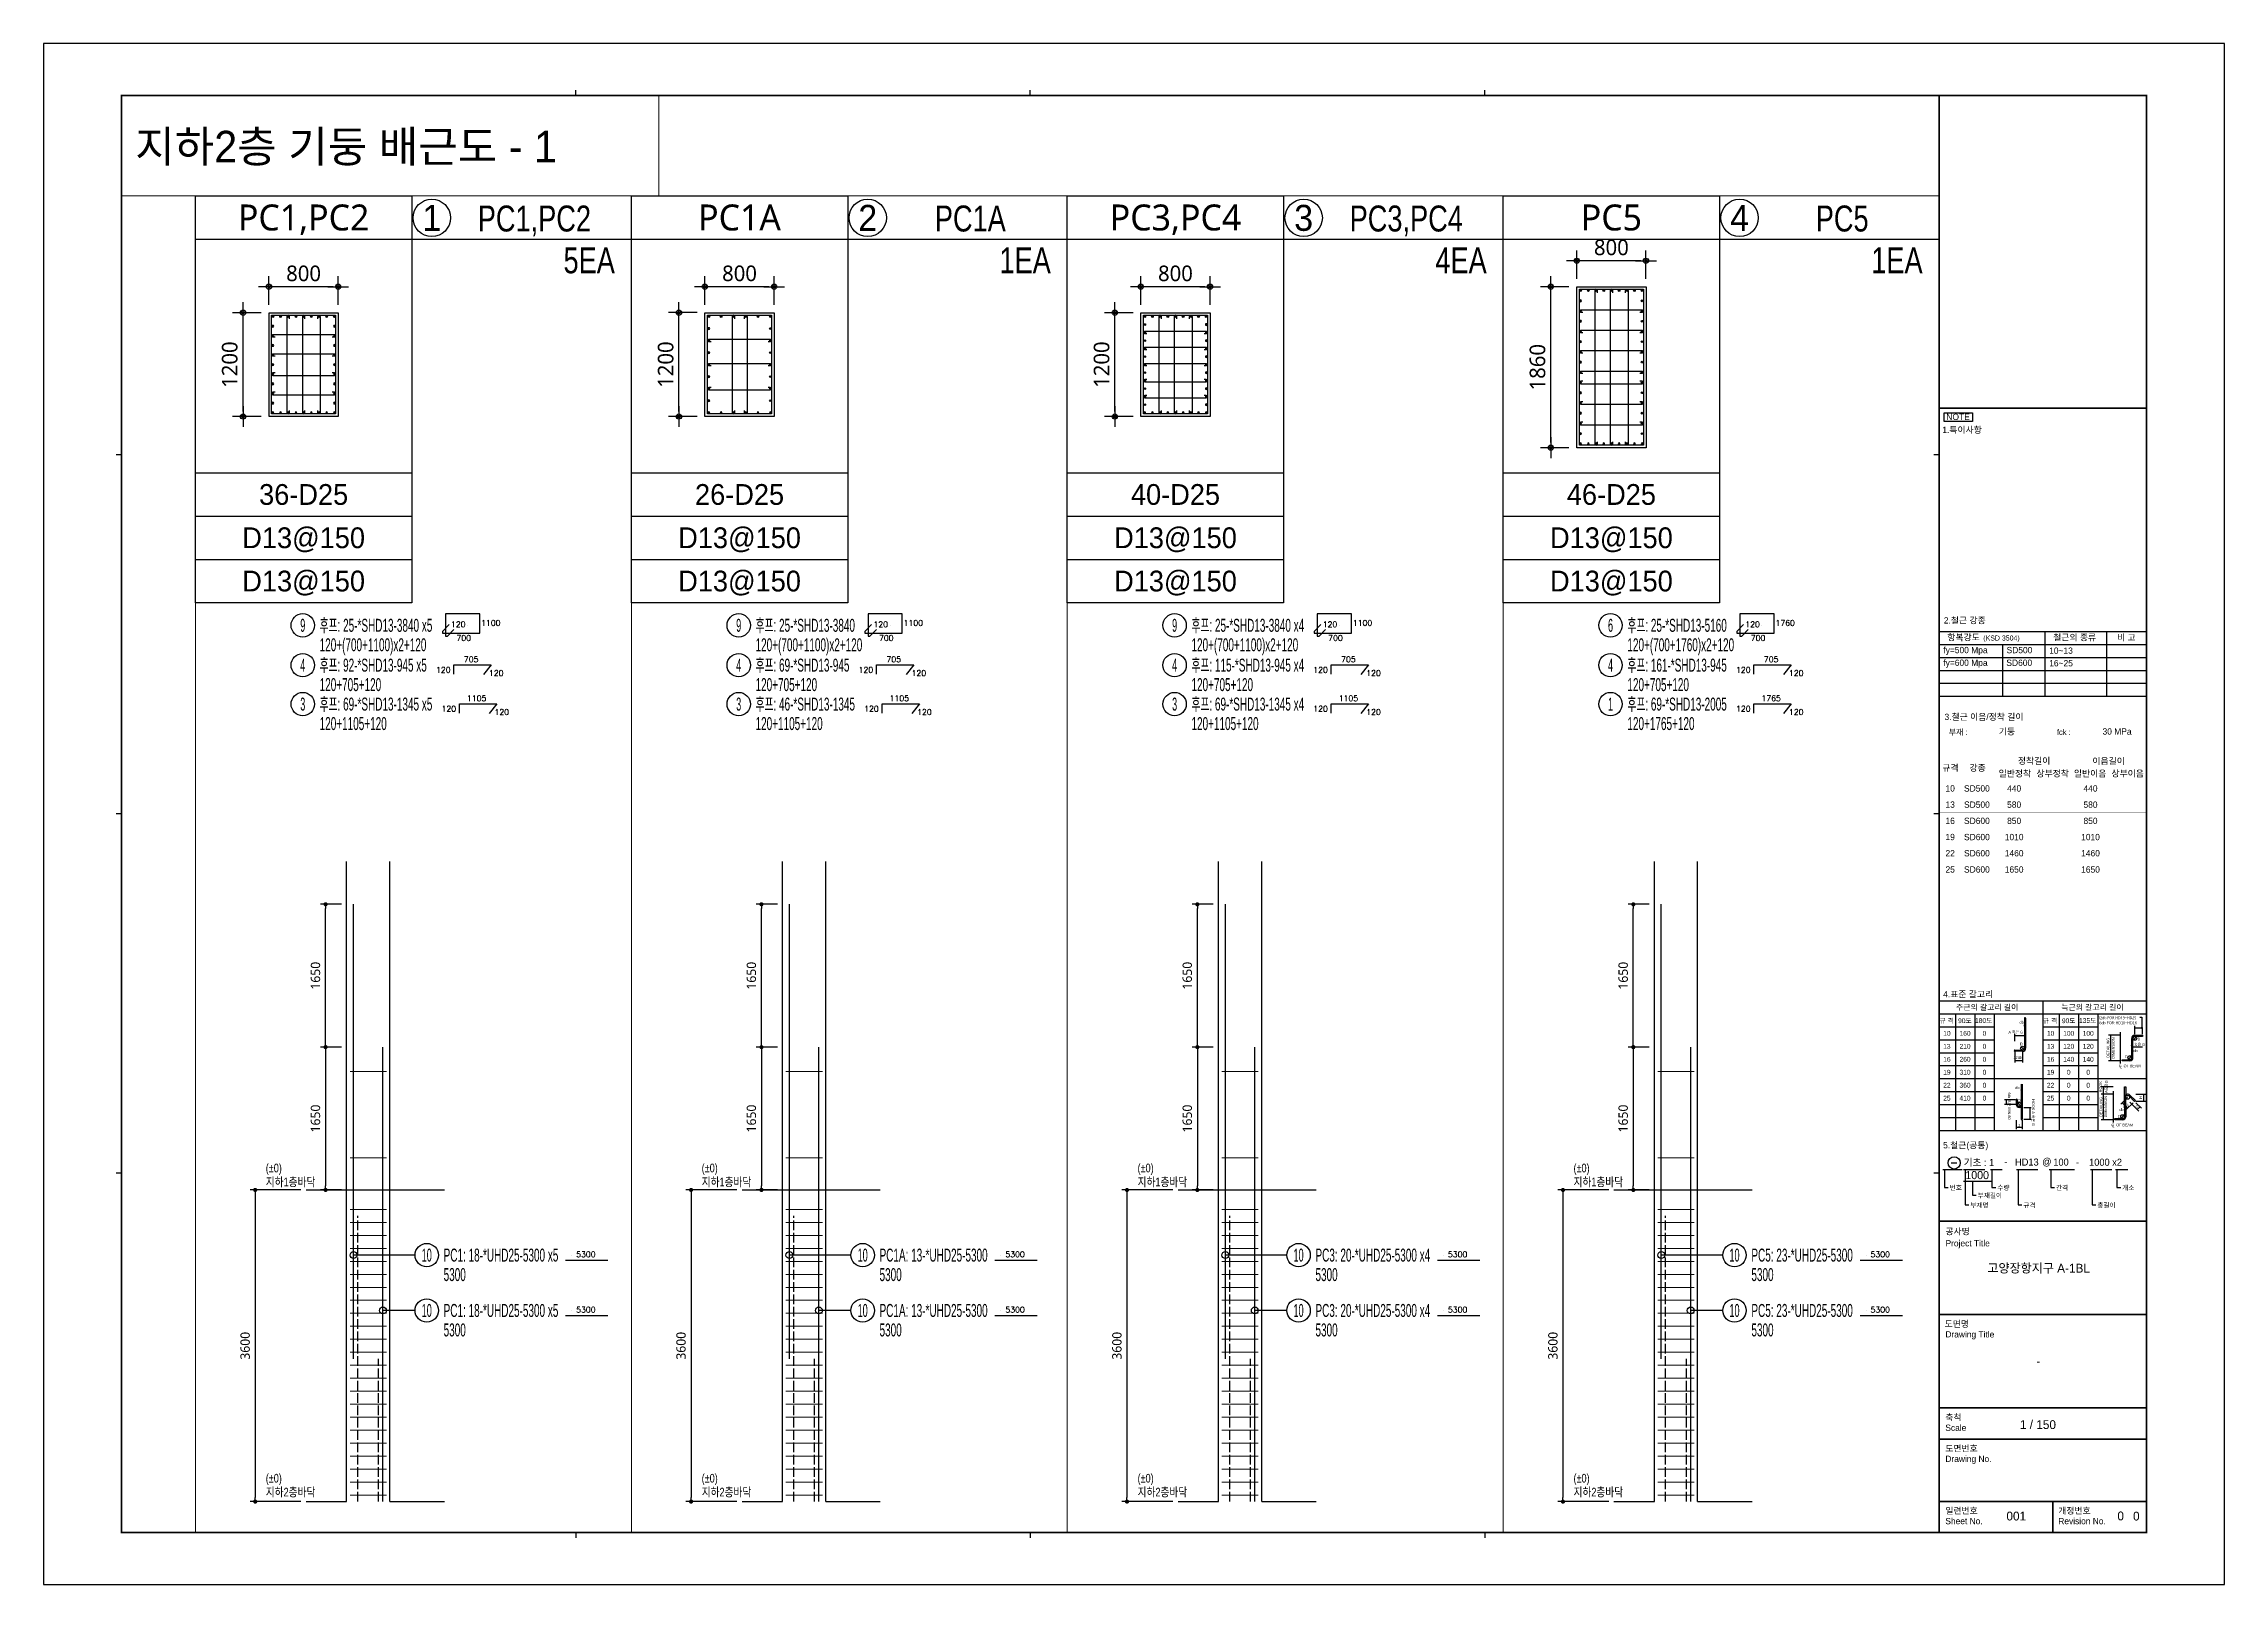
# Model space of a CAD drawing. Header units: millimetres. Extents: x 317501 to 2277231, y -321722 to 1186893.
# Drawn here: x 473021 to 498221, y -121176 to -103377 of the extents above; entities that cross this region are included whole.
import ezdxf
from ezdxf.enums import TextEntityAlignment as Align

# ---------------------------------------------------------------- set-up
doc = ezdxf.new("R2010")
doc.units = ezdxf.units.MM
doc.header["$LTSCALE"] = 57
doc.linetypes.add('HID', pattern=[2.5, 2, -0.5])
doc.layers.get('Defpoints').update_dxf_attribs({"color": 145})
for name, color, linetype in [('254', 254, 'Continuous'), ('AMAC-NO', 5, 'Continuous'), ('BAR', 2, 'Continuous'), ('BARR', 1, 'Continuous'), ('DIM', 7, 'Continuous'), ('ELE', 7, 'Continuous'), ('HOOP', 2, 'Continuous'), ('LEADER', 7, 'Continuous'), ('RP_TAG', 7, 'Continuous'), ('XDIM', 7, 'Continuous'), ('XSTRUCT', 2, 'Continuous'), ('XTAG', 7, 'Continuous')]:
    doc.layers.add(name, color=color, linetype=linetype)
for name, color, linetype, lineweight in [('Main Bar', 7, 'Continuous', 0), ('TEXT', 3, 'Continuous', 9), ('XTITLE', 22, 'Continuous', 0)]:
    doc.layers.add(name, color=color, linetype=linetype, lineweight=lineweight)
doc.styles.add('ARIAL', font='malgun.ttf')
doc.styles.add('HYULL', font='Dotum.ttf')
doc.styles.add('ROMANS', font='malgun.ttf')
doc.styles.add('RPWK1', font='arial.ttf', dxfattribs={"bigfont": 'whgtxt.shx'})
doc.styles.add('RPWK2', font='romans.shx', dxfattribs={"bigfont": 'whgtxt.shx'})
doc.styles.add('XRebarSheet', font='Hmkmrhd_0.ttf')
doc.styles.add('돋음', font='Dotum.ttf')
doc.styles.add('맑은고딕', font='malgun.ttf')
doc.dimstyles.new('60(SUB-1.8)', dxfattribs={"dimscale": 60, "dimtxt": 1.8, "dimasz": 0.8, "dimexe": 1, "dimexo": 1, "dimgap": 1, "dimtad": 1, "dimdec": 0, "dimzin": 0, "dimdsep": 46, "dimtxsty": 'ROMANS', "dimblk": 'DOT', "dimcen": 1, "dimdle": 2, "dimclrd": 6, "dimclre": 6, "dimclrt": 7, "dimazin": 0, "dimtfac": 1, "dimtdec": 0, "dimtix": 1, "dimtmove": 2, "dimatfit": 3, "dimldrblk": 'DIMDOT', "dimfxl": 0, "dimtolj": 1, "dimtzin": 0, "dimarcsym": 0})
doc.dimstyles.new('DIM_40', dxfattribs={"dimscale": 40, "dimtxt": 3, "dimasz": 1, "dimexe": 2, "dimexo": 1.5, "dimgap": 1, "dimtad": 1, "dimdec": 0, "dimzin": 0, "dimdsep": 46, "dimtxsty": '맑은고딕', "dimblk1": 'DIMDOT', "dimblk2": 'DIMDOT', "dimsah": 1, "dimcen": 0.09, "dimdle": 2, "dimclrd": 7, "dimclre": 7, "dimclrt": 6, "dimadec": 0, "dimazin": 0, "dimtfac": 1, "dimtdec": 0, "dimtix": 1, "dimtmove": 2, "dimatfit": 3, "dimldrblk": 'DIMDOT', "dimfxl": 0, "dimtolj": 1, "dimtzin": 0, "dimarcsym": 0})
doc.dimstyles.new('NDIM', dxfattribs={"dimtxt": 3, "dimasz": 1.5, "dimexe": 2, "dimexo": 2, "dimgap": 1, "dimtad": 1, "dimdec": 0, "dimdsep": 46, "dimlunit": 6, "dimtxsty": 'ARIAL', "dimblk": 'DOT', "dimcen": 1, "dimclrd": 256, "dimclre": 7, "dimclrt": 3, "dimadec": 0, "dimazin": 0, "dimtfac": 1, "dimtdec": 0, "dimtix": 1, "dimtmove": 2, "dimatfit": 3, "dimldrblk": 'DOT', "dimfxl": 0, "dimtvp": 1, "dimtolj": 1, "dimlwd": -1, "dimlwe": -1, "dimarcsym": 0})

msp = doc.modelspace()

# ---------------------------------------------------------------- texts
at = {"layer": 'AMAC-NO', "color": 2, "style": '돋음'}
for s, p in [('1', (477506.9, -105390.3)), ('2', (482544.2, -105390.3)), ('3', (487581.5, -105390.3)), ('4', (492618.8, -105390.3))]:
    msp.add_text(s, height=300, dxfattribs=at).set_placement(p, align=Align.MIDDLE_CENTER)
at = {"layer": 'AMAC-NO', "color": 2, "style": '돋음', "width": 0.8}
for s, p in [('PC1,PC2', (478692.3, -105397.8)), ('PC1A', (483729.6, -105397.8)), ('PC3,PC4', (488766.9, -105397.8)), ('PC5', (493804.2, -105397.8)), ('5EA', (479325.5, -105880.9)), ('1EA', (484362.8, -105880.9)), ('4EA', (489400.1, -105880.9)), ('1EA', (494437.4, -105880.9))]:
    msp.add_text(s, height=300, dxfattribs=at).set_placement(p, align=Align.MIDDLE_CENTER)
for s, p in [('(%%P0)', (475588.2, -116416.3)), ('(%%P0)', (480625.5, -116416.3)), ('(%%P0)', (485662.8, -116416.3)), ('(%%P0)', (490700.1, -116416.3)), ('지하1층바닥', (475588.2, -116576.9)), ('지하1층바닥', (480625.5, -116576.9)), ('지하1층바닥', (485662.8, -116576.9)), ('지하1층바닥', (490700.1, -116576.9)), ('(%%P0)', (475588.2, -120000)), ('(%%P0)', (480625.5, -120000)), ('(%%P0)', (485662.8, -120000)), ('(%%P0)', (490700.1, -120000)), ('지하2층바닥', (475588.2, -120160.6)), ('지하2층바닥', (480625.5, -120160.6)), ('지하2층바닥', (485662.8, -120160.6)), ('지하2층바닥', (490700.1, -120160.6))]:
    msp.add_text(s, height=100, dxfattribs=at).set_placement(p)
at = {"layer": 'RP_TAG', "color": 2, "linetype": 'Continuous', "ltscale": 100, "style": 'RPWK2'}
for p in [(477727.9, -110138.9), (482610.5, -110138.9), (487801.5, -110138.9), (492685.1, -110138.9)]:
    msp.add_text('120', height=65.33, dxfattribs=at).set_placement(p, align=Align.BOTTOM_LEFT)
for s, p in [('1100', (478076.4, -110069.4)), ('1100', (482959.1, -110069.4)), ('1100', (488150, -110069.4)), ('1760', (493033.7, -110069.4))]:
    msp.add_text(s, height=65.33, dxfattribs=at).set_placement(p, align=Align.MIDDLE_LEFT)
for p in [(477875.5, -110211.3), (482758.2, -110211.3), (487949.1, -110211.3), (492832.7, -110211.3)]:
    msp.add_text('700', height=65.33, dxfattribs=at).set_placement(p, align=Align.TOP_CENTER)
for p in [(477723.4, -110611.7), (482607, -110611.7), (487861.2, -110611.7), (492745.7, -110611.7), (477787.5, -111061.7), (482671.1, -111061.7), (487861.2, -111061.7), (492745.7, -111061.7)]:
    msp.add_text('120', height=65.33, dxfattribs=at).set_placement(p, align=Align.MIDDLE_RIGHT)
for s, p in [('705', (477961.2, -110542.3)), ('705', (482844.7, -110542.3)), ('705', (488098.9, -110542.3)), ('705', (492983.4, -110542.3)), ('1105', (478025.3, -110992.3)), ('1105', (482908.8, -110992.3)), ('1105', (488098.9, -110992.3)), ('1765', (492983.4, -110992.3)), ('5300', (479287.1, -117416.2)), ('5300', (484246.6, -117416.2)), ('5300', (489360.7, -117416.2)), ('5300', (494244.4, -117416.2)), ('5300', (479287.1, -118055.7)), ('5300', (484246.6, -118055.7)), ('5300', (489360.7, -118055.7)), ('5300', (494244.4, -118055.7))]:
    msp.add_text(s, height=65.33, dxfattribs=at).set_placement(p, align=Align.BOTTOM_CENTER)
for p in [(478167.3, -110617.1), (483050.8, -110617.1), (488305, -110617.1), (493189.5, -110617.1), (478231.4, -111067.1), (483114.9, -111067.1), (488305, -111067.1), (493189.5, -111067.1)]:
    msp.add_text('120', height=65.33, dxfattribs=at).set_placement(p, align=Align.TOP_LEFT)
at = {"layer": 'XTITLE', "color": 2, "style": '돋음'}
msp.add_text('지하2층 기둥 배근도 - 1', height=364.067, dxfattribs=at).set_placement((474079.2, -104566.9), align=Align.MIDDLE_LEFT)

# ---------------------------------------------------------------- blocks, each defined once
blk = doc.blocks.new('_Dot')
at = {"color": 0, "linetype": 'ByBlock', "lineweight": -2}
blk.add_line((-0.5, 0), (-1, 0), dxfattribs=at)
at = {"color": 0, "linetype": 'ByBlock', "const_width": 0.5}
blk.add_lwpolyline([(-0.25, 0, 1), (0.25, 0, 1)], format="xyb", close=True, dxfattribs=at)
blk = doc.blocks.new('*D39')
at = {"color": 7, "transparency": 16777216}
for p, q in [((80432, 20451), (80432, 20463)), ((80477, 20451), (80477, 20463))]:
    blk.add_line(p, q, dxfattribs=at)
at = {"transparency": 16777216}
blk.add_line((80433, 20461), (80475, 20461), dxfattribs=at)
at = {"layer": 'Defpoints', "color": 0, "transparency": 16777216}
for p in [(80432, 20449), (80477, 20461), (80477, 20449)]:
    blk.add_point(p, dxfattribs=at)
at = {"transparency": 16777216, "xscale": 1.5, "yscale": 1.5, "zscale": 1.5, "rotation": 180}
blk.add_blockref('_Dot', (80432, 20461), dxfattribs=at)
at = {"transparency": 16777216, "xscale": 1.5, "yscale": 1.5, "zscale": 1.5}
blk.add_blockref('_Dot', (80477, 20461), dxfattribs=at)
blk = doc.blocks.new('*D40')
at = {"color": 7, "transparency": 16777216}
for p, q in [((76172, 19024), (76172, 19045)), ((76217, 19024), (76217, 19045))]:
    blk.add_line(p, q, dxfattribs=at)
at = {"transparency": 16777216}
blk.add_line((76215, 19043), (76174, 19043), dxfattribs=at)
at = {"layer": 'Defpoints', "color": 0, "transparency": 16777216}
for p in [(76172, 19043), (76172, 19022), (76217, 19022)]:
    blk.add_point(p, dxfattribs=at)
at = {"transparency": 16777216, "xscale": 1.5, "yscale": 1.5, "zscale": 1.5, "rotation": 180}
blk.add_blockref('_Dot', (76172, 19043), dxfattribs=at)
at = {"transparency": 16777216, "xscale": 1.5, "yscale": 1.5, "zscale": 1.5}
blk.add_blockref('_Dot', (76217, 19043), dxfattribs=at)
blk = doc.blocks.new('*D41')
at = {"transparency": 16777216}
blk.add_line((80158, 18181), (80199, 18181), dxfattribs=at)
at = {"layer": 'Defpoints', "color": 0, "transparency": 16777216}
for p in [(80156, 18181), (80201, 18181), (80201, 18181)]:
    blk.add_point(p, dxfattribs=at)
at = {"transparency": 16777216, "xscale": 1.5, "yscale": 1.5, "zscale": 1.5, "rotation": 180}
blk.add_blockref('_Dot', (80156, 18181), dxfattribs=at)
at = {"transparency": 16777216, "xscale": 1.5, "yscale": 1.5, "zscale": 1.5}
blk.add_blockref('_Dot', (80201, 18181), dxfattribs=at)
blk = doc.blocks.new('DIMDOT')
at = {"layer": 'DIM', "linetype": 'Continuous'}
blk.add_line((-2, 0), (2, 0), dxfattribs=at)
for radius in [0.5, 0.25]:
    blk.add_circle((0, 0), radius, dxfattribs=at)
blk = doc.blocks.new('*D46')
at = {"layer": 'Defpoints', "color": 0, "transparency": 16777216}
for p in [(512043, -214680), (512343, -214680), (512343, -215880)]:
    blk.add_point(p, dxfattribs=at)
at = {"layer": 'DIM', "color": 7, "lineweight": -2, "transparency": 16777216}
for p, q in [((512253, -214680), (511923, -214680)), ((512043, -215820), (512043, -214740)), ((512253, -215880), (511923, -215880))]:
    blk.add_line(p, q, dxfattribs=at)
at = {"layer": 'DIM', "color": 7, "lineweight": -2, "transparency": 16777216, "xscale": 60, "yscale": 60, "zscale": 60}
for p, rotation in [((512043, -214680), 90), ((512043, -215880), 270)]:
    blk.add_blockref('DIMDOT', p, dxfattribs=dict(at, rotation=rotation))
at = {"layer": 'DIM', "color": 6, "transparency": 16777216, "insert": (511890, -215280), "char_height": 180, "attachment_point": 5, "rotation": 90, "style": '맑은고딕'}
blk.add_mtext('\\A1;1200', dxfattribs=at)
blk = doc.blocks.new('*D47')
at = {"layer": 'Defpoints', "color": 0, "transparency": 16777216}
for p in [(512343, -214380), (512343, -214680), (513143, -214680)]:
    blk.add_point(p, dxfattribs=at)
at = {"layer": 'DIM', "color": 7, "lineweight": -2, "transparency": 16777216}
for p, q in [((512343, -214590), (512343, -214260)), ((513083, -214380), (512403, -214380)), ((513143, -214590), (513143, -214260))]:
    blk.add_line(p, q, dxfattribs=at)
at = {"layer": 'DIM', "color": 7, "lineweight": -2, "transparency": 16777216, "xscale": 60, "yscale": 60, "zscale": 60, "rotation": 180}
blk.add_blockref('DIMDOT', (512343, -214380), dxfattribs=at)
at = {"layer": 'DIM', "color": 7, "lineweight": -2, "transparency": 16777216, "xscale": 60, "yscale": 60, "zscale": 60}
blk.add_blockref('DIMDOT', (513143, -214380), dxfattribs=at)
at = {"layer": 'DIM', "color": 6, "transparency": 16777216, "insert": (512743, -214227), "char_height": 180, "attachment_point": 5, "style": '맑은고딕'}
blk.add_mtext('\\A1;800', dxfattribs=at)
blk = doc.blocks.new('BAR')
at = {"layer": 'BARR'}
h = blk.add_hatch(color=256, dxfattribs=at)
edge = h.paths.add_edge_path()
edge.add_arc((0, 0), 15, 0, 360)
blk.add_circle((0, 0), 15, dxfattribs=at)
blk = doc.blocks.new('*D50')
at = {"layer": 'Defpoints', "color": 0, "transparency": 16777216}
for p in [(520593, -223997), (520893, -223997), (520893, -225197)]:
    blk.add_point(p, dxfattribs=at)
at = {"layer": 'DIM', "color": 7, "lineweight": -2, "transparency": 16777216}
for p, q in [((520803, -223997), (520473, -223997)), ((520593, -225137), (520593, -224057)), ((520803, -225197), (520473, -225197))]:
    blk.add_line(p, q, dxfattribs=at)
at = {"layer": 'DIM', "color": 7, "lineweight": -2, "transparency": 16777216, "xscale": 60, "yscale": 60, "zscale": 60}
for p, rotation in [((520593, -223997), 90), ((520593, -225197), 270)]:
    blk.add_blockref('DIMDOT', p, dxfattribs=dict(at, rotation=rotation))
at = {"layer": 'DIM', "color": 6, "transparency": 16777216, "insert": (520440, -224597), "char_height": 180, "attachment_point": 5, "rotation": 90, "style": '맑은고딕'}
blk.add_mtext('\\A1;1200', dxfattribs=at)
blk = doc.blocks.new('*D51')
at = {"layer": 'Defpoints', "color": 0, "transparency": 16777216}
for p in [(520893, -223697), (520893, -223997), (521693, -223997)]:
    blk.add_point(p, dxfattribs=at)
at = {"layer": 'DIM', "color": 7, "lineweight": -2, "transparency": 16777216}
for p, q in [((520893, -223907), (520893, -223577)), ((521633, -223697), (520953, -223697)), ((521693, -223907), (521693, -223577))]:
    blk.add_line(p, q, dxfattribs=at)
at = {"layer": 'DIM', "color": 7, "lineweight": -2, "transparency": 16777216, "xscale": 60, "yscale": 60, "zscale": 60, "rotation": 180}
blk.add_blockref('DIMDOT', (520893, -223697), dxfattribs=at)
at = {"layer": 'DIM', "color": 7, "lineweight": -2, "transparency": 16777216, "xscale": 60, "yscale": 60, "zscale": 60}
blk.add_blockref('DIMDOT', (521693, -223697), dxfattribs=at)
at = {"layer": 'DIM', "color": 6, "transparency": 16777216, "insert": (521293, -223544), "char_height": 180, "attachment_point": 5, "style": '맑은고딕'}
blk.add_mtext('\\A1;800', dxfattribs=at)
blk = doc.blocks.new('*D48')
at = {"layer": 'Defpoints', "color": 0, "transparency": 16777216}
for p in [(517043, -214680), (517343, -214680), (517343, -215880)]:
    blk.add_point(p, dxfattribs=at)
at = {"layer": 'DIM', "color": 7, "lineweight": -2, "transparency": 16777216}
for p, q in [((517253, -214680), (516923, -214680)), ((517043, -215820), (517043, -214740)), ((517253, -215880), (516923, -215880))]:
    blk.add_line(p, q, dxfattribs=at)
at = {"layer": 'DIM', "color": 7, "lineweight": -2, "transparency": 16777216, "xscale": 60, "yscale": 60, "zscale": 60}
for p, rotation in [((517043, -214680), 90), ((517043, -215880), 270)]:
    blk.add_blockref('DIMDOT', p, dxfattribs=dict(at, rotation=rotation))
at = {"layer": 'DIM', "color": 6, "transparency": 16777216, "insert": (516890, -215280), "char_height": 180, "attachment_point": 5, "rotation": 90, "style": '맑은고딕'}
blk.add_mtext('\\A1;1200', dxfattribs=at)
blk = doc.blocks.new('*D49')
at = {"layer": 'Defpoints', "color": 0, "transparency": 16777216}
for p in [(517343, -214380), (517343, -214680), (518143, -214680)]:
    blk.add_point(p, dxfattribs=at)
at = {"layer": 'DIM', "color": 7, "lineweight": -2, "transparency": 16777216}
for p, q in [((517343, -214590), (517343, -214260)), ((518083, -214380), (517403, -214380)), ((518143, -214590), (518143, -214260))]:
    blk.add_line(p, q, dxfattribs=at)
at = {"layer": 'DIM', "color": 7, "lineweight": -2, "transparency": 16777216, "xscale": 60, "yscale": 60, "zscale": 60, "rotation": 180}
blk.add_blockref('DIMDOT', (517343, -214380), dxfattribs=at)
at = {"layer": 'DIM', "color": 7, "lineweight": -2, "transparency": 16777216, "xscale": 60, "yscale": 60, "zscale": 60}
blk.add_blockref('DIMDOT', (518143, -214380), dxfattribs=at)
at = {"layer": 'DIM', "color": 6, "transparency": 16777216, "insert": (517743, -214227), "char_height": 180, "attachment_point": 5, "style": '맑은고딕'}
blk.add_mtext('\\A1;800', dxfattribs=at)
blk = doc.blocks.new('*D52')
at = {"layer": 'Defpoints', "color": 0, "transparency": 16777216}
for p in [(525593, -223697), (525893, -223697), (525893, -225557)]:
    blk.add_point(p, dxfattribs=at)
at = {"layer": 'DIM', "color": 7, "lineweight": -2, "transparency": 16777216}
for p, q in [((525803, -223697), (525473, -223697)), ((525593, -225497), (525593, -223757)), ((525803, -225557), (525473, -225557))]:
    blk.add_line(p, q, dxfattribs=at)
at = {"layer": 'DIM', "color": 7, "lineweight": -2, "transparency": 16777216, "xscale": 60, "yscale": 60, "zscale": 60}
for p, rotation in [((525593, -223697), 90), ((525593, -225557), 270)]:
    blk.add_blockref('DIMDOT', p, dxfattribs=dict(at, rotation=rotation))
at = {"layer": 'DIM', "color": 6, "transparency": 16777216, "insert": (525440, -224627), "char_height": 180, "attachment_point": 5, "rotation": 90, "style": '맑은고딕'}
blk.add_mtext('\\A1;1860', dxfattribs=at)
blk = doc.blocks.new('*D53')
at = {"layer": 'Defpoints', "color": 0, "transparency": 16777216}
for p in [(525893, -223397), (525893, -223697), (526693, -223697)]:
    blk.add_point(p, dxfattribs=at)
at = {"layer": 'DIM', "color": 7, "lineweight": -2, "transparency": 16777216}
for p, q in [((525893, -223607), (525893, -223277)), ((526633, -223397), (525953, -223397)), ((526693, -223607), (526693, -223277))]:
    blk.add_line(p, q, dxfattribs=at)
at = {"layer": 'DIM', "color": 7, "lineweight": -2, "transparency": 16777216, "xscale": 60, "yscale": 60, "zscale": 60, "rotation": 180}
blk.add_blockref('DIMDOT', (525893, -223397), dxfattribs=at)
at = {"layer": 'DIM', "color": 7, "lineweight": -2, "transparency": 16777216, "xscale": 60, "yscale": 60, "zscale": 60}
blk.add_blockref('DIMDOT', (526693, -223397), dxfattribs=at)
at = {"layer": 'DIM', "color": 6, "transparency": 16777216, "insert": (526293, -223244), "char_height": 180, "attachment_point": 5, "style": '맑은고딕'}
blk.add_mtext('\\A1;800', dxfattribs=at)
blk = doc.blocks.new('*D78')
at = {"layer": 'Defpoints', "color": 0, "linetype": 'Continuous', "transparency": 16777216}
for p in [(476055, -116620), (475466, -120220), (476055, -120220)]:
    blk.add_point(p, dxfattribs=at).dxf.unprotected_set("ltscale", 0)
at = {"layer": 'XDIM', "color": 6, "linetype": 'Continuous', "lineweight": -2, "transparency": 16777216}
for p, q in [((475995, -116620), (475406, -116620)), ((475466, -116668), (475466, -120172)), ((475995, -120220), (475406, -120220))]:
    blk.add_line(p, q, dxfattribs=at).dxf.unprotected_set("ltscale", 0)
at = {"layer": 'XDIM', "color": 6, "linetype": 'Continuous', "lineweight": -2, "transparency": 16777216, "xscale": 48, "yscale": 48, "zscale": 48}
for p, rotation in [((475466, -116620), 90), ((475466, -120220), 270)]:
    blk.add_blockref('_Dot', p, dxfattribs=dict(at, rotation=rotation)).dxf.unprotected_set("ltscale", 0)
at = {"layer": 'XDIM', "color": 7, "linetype": 'Continuous', "transparency": 16777216, "insert": (475350, -118420), "char_height": 108, "attachment_point": 5, "rotation": 90, "style": 'ROMANS'}
blk.add_mtext('\\A1;3600', dxfattribs=at).dxf.unprotected_set("ltscale", 0)
blk = doc.blocks.new('*D79')
at = {"layer": 'Defpoints', "color": 0, "linetype": 'Continuous', "transparency": 16777216}
for p in [(476522, -114970), (476279, -116620), (476522, -116620)]:
    blk.add_point(p, dxfattribs=at).dxf.unprotected_set("ltscale", 0)
at = {"layer": 'XDIM', "color": 6, "linetype": 'Continuous', "lineweight": -2, "transparency": 16777216}
for p, q in [((476462, -114970), (476219, -114970)), ((476279, -115018), (476279, -116572)), ((476462, -116620), (476219, -116620))]:
    blk.add_line(p, q, dxfattribs=at).dxf.unprotected_set("ltscale", 0)
at = {"layer": 'XDIM', "color": 6, "linetype": 'Continuous', "lineweight": -2, "transparency": 16777216, "xscale": 48, "yscale": 48, "zscale": 48}
for p, rotation in [((476279, -114970), 90), ((476279, -116620), 270)]:
    blk.add_blockref('_Dot', p, dxfattribs=dict(at, rotation=rotation)).dxf.unprotected_set("ltscale", 0)
at = {"layer": 'XDIM', "color": 7, "linetype": 'Continuous', "transparency": 16777216, "insert": (476163, -115795), "char_height": 108, "attachment_point": 5, "rotation": 90, "style": 'ROMANS'}
blk.add_mtext('\\A1;1650', dxfattribs=at).dxf.unprotected_set("ltscale", 0)
blk = doc.blocks.new('*D80')
at = {"layer": 'Defpoints', "color": 0, "linetype": 'Continuous', "transparency": 16777216}
for p in [(476279, -113320), (476522, -113320), (476522, -114970)]:
    blk.add_point(p, dxfattribs=at).dxf.unprotected_set("ltscale", 0)
at = {"layer": 'XDIM', "color": 6, "linetype": 'Continuous', "lineweight": -2, "transparency": 16777216}
for p, q in [((476462, -113320), (476219, -113320)), ((476279, -114922), (476279, -113368)), ((476462, -114970), (476219, -114970))]:
    blk.add_line(p, q, dxfattribs=at).dxf.unprotected_set("ltscale", 0)
at = {"layer": 'XDIM', "color": 6, "linetype": 'Continuous', "lineweight": -2, "transparency": 16777216, "xscale": 48, "yscale": 48, "zscale": 48}
for p, rotation in [((476279, -113320), 90), ((476279, -114970), 270)]:
    blk.add_blockref('_Dot', p, dxfattribs=dict(at, rotation=rotation)).dxf.unprotected_set("ltscale", 0)
at = {"layer": 'XDIM', "color": 7, "linetype": 'Continuous', "transparency": 16777216, "insert": (476163, -114145), "char_height": 108, "attachment_point": 5, "rotation": 90, "style": 'ROMANS'}
blk.add_mtext('\\A1;1650', dxfattribs=at).dxf.unprotected_set("ltscale", 0)
blk = doc.blocks.new('*D81')
at = {"layer": 'Defpoints', "color": 0, "linetype": 'Continuous', "transparency": 16777216}
for p in [(481092, -116620), (480503, -120220), (481092, -120220)]:
    blk.add_point(p, dxfattribs=at).dxf.unprotected_set("ltscale", 0)
at = {"layer": 'XDIM', "color": 6, "linetype": 'Continuous', "lineweight": -2, "transparency": 16777216}
for p, q in [((481032, -116620), (480443, -116620)), ((480503, -116668), (480503, -120172)), ((481032, -120220), (480443, -120220))]:
    blk.add_line(p, q, dxfattribs=at).dxf.unprotected_set("ltscale", 0)
at = {"layer": 'XDIM', "color": 6, "linetype": 'Continuous', "lineweight": -2, "transparency": 16777216, "xscale": 48, "yscale": 48, "zscale": 48}
for p, rotation in [((480503, -116620), 90), ((480503, -120220), 270)]:
    blk.add_blockref('_Dot', p, dxfattribs=dict(at, rotation=rotation)).dxf.unprotected_set("ltscale", 0)
at = {"layer": 'XDIM', "color": 7, "linetype": 'Continuous', "transparency": 16777216, "insert": (480387, -118420), "char_height": 108, "attachment_point": 5, "rotation": 90, "style": 'ROMANS'}
blk.add_mtext('\\A1;3600', dxfattribs=at).dxf.unprotected_set("ltscale", 0)
blk = doc.blocks.new('*D82')
at = {"layer": 'Defpoints', "color": 0, "linetype": 'Continuous', "transparency": 16777216}
for p in [(481560, -114970), (481316, -116620), (481560, -116620)]:
    blk.add_point(p, dxfattribs=at).dxf.unprotected_set("ltscale", 0)
at = {"layer": 'XDIM', "color": 6, "linetype": 'Continuous', "lineweight": -2, "transparency": 16777216}
for p, q in [((481500, -114970), (481256, -114970)), ((481316, -115018), (481316, -116572)), ((481500, -116620), (481256, -116620))]:
    blk.add_line(p, q, dxfattribs=at).dxf.unprotected_set("ltscale", 0)
at = {"layer": 'XDIM', "color": 6, "linetype": 'Continuous', "lineweight": -2, "transparency": 16777216, "xscale": 48, "yscale": 48, "zscale": 48}
for p, rotation in [((481316, -114970), 90), ((481316, -116620), 270)]:
    blk.add_blockref('_Dot', p, dxfattribs=dict(at, rotation=rotation)).dxf.unprotected_set("ltscale", 0)
at = {"layer": 'XDIM', "color": 7, "linetype": 'Continuous', "transparency": 16777216, "insert": (481200, -115795), "char_height": 108, "attachment_point": 5, "rotation": 90, "style": 'ROMANS'}
blk.add_mtext('\\A1;1650', dxfattribs=at).dxf.unprotected_set("ltscale", 0)
blk = doc.blocks.new('*D83')
at = {"layer": 'Defpoints', "color": 0, "linetype": 'Continuous', "transparency": 16777216}
for p in [(481316, -113320), (481560, -113320), (481560, -114970)]:
    blk.add_point(p, dxfattribs=at).dxf.unprotected_set("ltscale", 0)
at = {"layer": 'XDIM', "color": 6, "linetype": 'Continuous', "lineweight": -2, "transparency": 16777216}
for p, q in [((481500, -113320), (481256, -113320)), ((481316, -114922), (481316, -113368)), ((481500, -114970), (481256, -114970))]:
    blk.add_line(p, q, dxfattribs=at).dxf.unprotected_set("ltscale", 0)
at = {"layer": 'XDIM', "color": 6, "linetype": 'Continuous', "lineweight": -2, "transparency": 16777216, "xscale": 48, "yscale": 48, "zscale": 48}
for p, rotation in [((481316, -113320), 90), ((481316, -114970), 270)]:
    blk.add_blockref('_Dot', p, dxfattribs=dict(at, rotation=rotation)).dxf.unprotected_set("ltscale", 0)
at = {"layer": 'XDIM', "color": 7, "linetype": 'Continuous', "transparency": 16777216, "insert": (481200, -114145), "char_height": 108, "attachment_point": 5, "rotation": 90, "style": 'ROMANS'}
blk.add_mtext('\\A1;1650', dxfattribs=at).dxf.unprotected_set("ltscale", 0)
blk = doc.blocks.new('*D84')
at = {"layer": 'Defpoints', "color": 0, "linetype": 'Continuous', "transparency": 16777216}
for p in [(486130, -116620), (485540, -120220), (486130, -120220)]:
    blk.add_point(p, dxfattribs=at).dxf.unprotected_set("ltscale", 0)
at = {"layer": 'XDIM', "color": 6, "linetype": 'Continuous', "lineweight": -2, "transparency": 16777216}
for p, q in [((486070, -116620), (485480, -116620)), ((485540, -116668), (485540, -120172)), ((486070, -120220), (485480, -120220))]:
    blk.add_line(p, q, dxfattribs=at).dxf.unprotected_set("ltscale", 0)
at = {"layer": 'XDIM', "color": 6, "linetype": 'Continuous', "lineweight": -2, "transparency": 16777216, "xscale": 48, "yscale": 48, "zscale": 48}
for p, rotation in [((485540, -116620), 90), ((485540, -120220), 270)]:
    blk.add_blockref('_Dot', p, dxfattribs=dict(at, rotation=rotation)).dxf.unprotected_set("ltscale", 0)
at = {"layer": 'XDIM', "color": 7, "linetype": 'Continuous', "transparency": 16777216, "insert": (485424, -118420), "char_height": 108, "attachment_point": 5, "rotation": 90, "style": 'ROMANS'}
blk.add_mtext('\\A1;3600', dxfattribs=at).dxf.unprotected_set("ltscale", 0)
blk = doc.blocks.new('*D85')
at = {"layer": 'Defpoints', "color": 0, "linetype": 'Continuous', "transparency": 16777216}
for p in [(486597, -114970), (486353, -116620), (486597, -116620)]:
    blk.add_point(p, dxfattribs=at).dxf.unprotected_set("ltscale", 0)
at = {"layer": 'XDIM', "color": 6, "linetype": 'Continuous', "lineweight": -2, "transparency": 16777216}
for p, q in [((486537, -114970), (486293, -114970)), ((486353, -115018), (486353, -116572)), ((486537, -116620), (486293, -116620))]:
    blk.add_line(p, q, dxfattribs=at).dxf.unprotected_set("ltscale", 0)
at = {"layer": 'XDIM', "color": 6, "linetype": 'Continuous', "lineweight": -2, "transparency": 16777216, "xscale": 48, "yscale": 48, "zscale": 48}
for p, rotation in [((486353, -114970), 90), ((486353, -116620), 270)]:
    blk.add_blockref('_Dot', p, dxfattribs=dict(at, rotation=rotation)).dxf.unprotected_set("ltscale", 0)
at = {"layer": 'XDIM', "color": 7, "linetype": 'Continuous', "transparency": 16777216, "insert": (486237, -115795), "char_height": 108, "attachment_point": 5, "rotation": 90, "style": 'ROMANS'}
blk.add_mtext('\\A1;1650', dxfattribs=at).dxf.unprotected_set("ltscale", 0)
blk = doc.blocks.new('*D86')
at = {"layer": 'Defpoints', "color": 0, "linetype": 'Continuous', "transparency": 16777216}
for p in [(486353, -113320), (486597, -113320), (486597, -114970)]:
    blk.add_point(p, dxfattribs=at).dxf.unprotected_set("ltscale", 0)
at = {"layer": 'XDIM', "color": 6, "linetype": 'Continuous', "lineweight": -2, "transparency": 16777216}
for p, q in [((486537, -113320), (486293, -113320)), ((486353, -114922), (486353, -113368)), ((486537, -114970), (486293, -114970))]:
    blk.add_line(p, q, dxfattribs=at).dxf.unprotected_set("ltscale", 0)
at = {"layer": 'XDIM', "color": 6, "linetype": 'Continuous', "lineweight": -2, "transparency": 16777216, "xscale": 48, "yscale": 48, "zscale": 48}
for p, rotation in [((486353, -113320), 90), ((486353, -114970), 270)]:
    blk.add_blockref('_Dot', p, dxfattribs=dict(at, rotation=rotation)).dxf.unprotected_set("ltscale", 0)
at = {"layer": 'XDIM', "color": 7, "linetype": 'Continuous', "transparency": 16777216, "insert": (486237, -114145), "char_height": 108, "attachment_point": 5, "rotation": 90, "style": 'ROMANS'}
blk.add_mtext('\\A1;1650', dxfattribs=at).dxf.unprotected_set("ltscale", 0)
blk = doc.blocks.new('*D87')
at = {"layer": 'Defpoints', "color": 0, "linetype": 'Continuous', "transparency": 16777216}
for p in [(491167, -116620), (490578, -120220), (491167, -120220)]:
    blk.add_point(p, dxfattribs=at).dxf.unprotected_set("ltscale", 0)
at = {"layer": 'XDIM', "color": 6, "linetype": 'Continuous', "lineweight": -2, "transparency": 16777216}
for p, q in [((491107, -116620), (490518, -116620)), ((490578, -116668), (490578, -120172)), ((491107, -120220), (490518, -120220))]:
    blk.add_line(p, q, dxfattribs=at).dxf.unprotected_set("ltscale", 0)
at = {"layer": 'XDIM', "color": 6, "linetype": 'Continuous', "lineweight": -2, "transparency": 16777216, "xscale": 48, "yscale": 48, "zscale": 48}
for p, rotation in [((490578, -116620), 90), ((490578, -120220), 270)]:
    blk.add_blockref('_Dot', p, dxfattribs=dict(at, rotation=rotation)).dxf.unprotected_set("ltscale", 0)
at = {"layer": 'XDIM', "color": 7, "linetype": 'Continuous', "transparency": 16777216, "insert": (490462, -118420), "char_height": 108, "attachment_point": 5, "rotation": 90, "style": 'ROMANS'}
blk.add_mtext('\\A1;3600', dxfattribs=at).dxf.unprotected_set("ltscale", 0)
blk = doc.blocks.new('*D88')
at = {"layer": 'Defpoints', "color": 0, "linetype": 'Continuous', "transparency": 16777216}
for p in [(491634, -114970), (491391, -116620), (491634, -116620)]:
    blk.add_point(p, dxfattribs=at).dxf.unprotected_set("ltscale", 0)
at = {"layer": 'XDIM', "color": 6, "linetype": 'Continuous', "lineweight": -2, "transparency": 16777216}
for p, q in [((491574, -114970), (491331, -114970)), ((491391, -115018), (491391, -116572)), ((491574, -116620), (491331, -116620))]:
    blk.add_line(p, q, dxfattribs=at).dxf.unprotected_set("ltscale", 0)
at = {"layer": 'XDIM', "color": 6, "linetype": 'Continuous', "lineweight": -2, "transparency": 16777216, "xscale": 48, "yscale": 48, "zscale": 48}
for p, rotation in [((491391, -114970), 90), ((491391, -116620), 270)]:
    blk.add_blockref('_Dot', p, dxfattribs=dict(at, rotation=rotation)).dxf.unprotected_set("ltscale", 0)
at = {"layer": 'XDIM', "color": 7, "linetype": 'Continuous', "transparency": 16777216, "insert": (491274, -115795), "char_height": 108, "attachment_point": 5, "rotation": 90, "style": 'ROMANS'}
blk.add_mtext('\\A1;1650', dxfattribs=at).dxf.unprotected_set("ltscale", 0)
blk = doc.blocks.new('*D89')
at = {"layer": 'Defpoints', "color": 0, "linetype": 'Continuous', "transparency": 16777216}
for p in [(491391, -113320), (491634, -113320), (491634, -114970)]:
    blk.add_point(p, dxfattribs=at).dxf.unprotected_set("ltscale", 0)
at = {"layer": 'XDIM', "color": 6, "linetype": 'Continuous', "lineweight": -2, "transparency": 16777216}
for p, q in [((491574, -113320), (491331, -113320)), ((491391, -114922), (491391, -113368)), ((491574, -114970), (491331, -114970))]:
    blk.add_line(p, q, dxfattribs=at).dxf.unprotected_set("ltscale", 0)
at = {"layer": 'XDIM', "color": 6, "linetype": 'Continuous', "lineweight": -2, "transparency": 16777216, "xscale": 48, "yscale": 48, "zscale": 48}
for p, rotation in [((491391, -113320), 90), ((491391, -114970), 270)]:
    blk.add_blockref('_Dot', p, dxfattribs=dict(at, rotation=rotation)).dxf.unprotected_set("ltscale", 0)
at = {"layer": 'XDIM', "color": 7, "linetype": 'Continuous', "transparency": 16777216, "insert": (491274, -114145), "char_height": 108, "attachment_point": 5, "rotation": 90, "style": 'ROMANS'}
blk.add_mtext('\\A1;1650', dxfattribs=at).dxf.unprotected_set("ltscale", 0)
blk = doc.blocks.new('*U1628', base_point=(477314.3317, -117372.6036))
at = {"layer": 'RP_TAG', "color": 0, "linetype": 'Continuous', "ltscale": 100}
blk.add_circle((477448.3317, -117372.6036), 135, dxfattribs=at)
at = {"layer": 'RP_TAG', "color": 0, "linetype": 'Continuous', "ltscale": 100, "style": 'RPWK1', "width": 0.5}
blk.add_text('10', height=150, dxfattribs=at).set_placement((477448.3317, -117372.6036), align=Align.MIDDLE_CENTER)
at = {"layer": 'RP_TAG', "color": 0, "linetype": 'Continuous', "ltscale": 100, "style": 'RPWK1', "width": 0.55}
for s, p in [('PC1: 18-*UHD25-5300 x5', (477643.3317, -117372.6036)), ('5300', (477643.3317, -117597.6036))]:
    blk.add_text(s, height=150, dxfattribs=at).set_placement(p, align=Align.MIDDLE_LEFT)
blk = doc.blocks.new('*U1629', base_point=(477314.3317, -118012.0521))
at = {"layer": 'RP_TAG', "color": 0, "linetype": 'Continuous', "ltscale": 100}
blk.add_circle((477448.3317, -118012.0521), 135, dxfattribs=at)
at = {"layer": 'RP_TAG', "color": 0, "linetype": 'Continuous', "ltscale": 100, "style": 'RPWK1', "width": 0.5}
blk.add_text('10', height=150, dxfattribs=at).set_placement((477448.3317, -118012.0521), align=Align.MIDDLE_CENTER)
at = {"layer": 'RP_TAG', "color": 0, "linetype": 'Continuous', "ltscale": 100, "style": 'RPWK1', "width": 0.55}
for s, p in [('PC1: 18-*UHD25-5300 x5', (477643.3317, -118012.0521)), ('5300', (477643.3317, -118237.0521))]:
    blk.add_text(s, height=150, dxfattribs=at).set_placement(p, align=Align.MIDDLE_LEFT)
blk = doc.blocks.new('*U1630', base_point=(482351.6299, -117372.6036))
at = {"layer": 'RP_TAG', "color": 0, "linetype": 'Continuous', "ltscale": 100}
blk.add_circle((482485.6299, -117372.6036), 135, dxfattribs=at)
at = {"layer": 'RP_TAG', "color": 0, "linetype": 'Continuous', "ltscale": 100, "style": 'RPWK1', "width": 0.5}
blk.add_text('10', height=150, dxfattribs=at).set_placement((482485.6299, -117372.6036), align=Align.MIDDLE_CENTER)
at = {"layer": 'RP_TAG', "color": 0, "linetype": 'Continuous', "ltscale": 100, "style": 'RPWK1', "width": 0.55}
for s, p in [('PC1A: 13-*UHD25-5300', (482680.6299, -117372.6036)), ('5300', (482680.6299, -117597.6036))]:
    blk.add_text(s, height=150, dxfattribs=at).set_placement(p, align=Align.MIDDLE_LEFT)
blk = doc.blocks.new('*U1631', base_point=(482351.6299, -118012.0521))
at = {"layer": 'RP_TAG', "color": 0, "linetype": 'Continuous', "ltscale": 100}
blk.add_circle((482485.6299, -118012.0521), 135, dxfattribs=at)
at = {"layer": 'RP_TAG', "color": 0, "linetype": 'Continuous', "ltscale": 100, "style": 'RPWK1', "width": 0.5}
blk.add_text('10', height=150, dxfattribs=at).set_placement((482485.6299, -118012.0521), align=Align.MIDDLE_CENTER)
at = {"layer": 'RP_TAG', "color": 0, "linetype": 'Continuous', "ltscale": 100, "style": 'RPWK1', "width": 0.55}
for s, p in [('PC1A: 13-*UHD25-5300', (482680.6299, -118012.0521)), ('5300', (482680.6299, -118237.0521))]:
    blk.add_text(s, height=150, dxfattribs=at).set_placement(p, align=Align.MIDDLE_LEFT)
blk = doc.blocks.new('*U1632', base_point=(487388.9281, -118012.0521))
at = {"layer": 'RP_TAG', "color": 0, "linetype": 'Continuous', "ltscale": 100}
blk.add_circle((487522.9281, -118012.0521), 135, dxfattribs=at)
at = {"layer": 'RP_TAG', "color": 0, "linetype": 'Continuous', "ltscale": 100, "style": 'RPWK1', "width": 0.5}
blk.add_text('10', height=150, dxfattribs=at).set_placement((487522.9281, -118012.0521), align=Align.MIDDLE_CENTER)
at = {"layer": 'RP_TAG', "color": 0, "linetype": 'Continuous', "ltscale": 100, "style": 'RPWK1', "width": 0.55}
for s, p in [('PC3: 20-*UHD25-5300 x4', (487717.9281, -118012.0521)), ('5300', (487717.9281, -118237.0521))]:
    blk.add_text(s, height=150, dxfattribs=at).set_placement(p, align=Align.MIDDLE_LEFT)
blk = doc.blocks.new('*U1633', base_point=(487388.9281, -117372.6036))
at = {"layer": 'RP_TAG', "color": 0, "linetype": 'Continuous', "ltscale": 100}
blk.add_circle((487522.9281, -117372.6036), 135, dxfattribs=at)
at = {"layer": 'RP_TAG', "color": 0, "linetype": 'Continuous', "ltscale": 100, "style": 'RPWK1', "width": 0.5}
blk.add_text('10', height=150, dxfattribs=at).set_placement((487522.9281, -117372.6036), align=Align.MIDDLE_CENTER)
at = {"layer": 'RP_TAG', "color": 0, "linetype": 'Continuous', "ltscale": 100, "style": 'RPWK1', "width": 0.55}
for s, p in [('PC3: 20-*UHD25-5300 x4', (487717.9281, -117372.6036)), ('5300', (487717.9281, -117597.6036))]:
    blk.add_text(s, height=150, dxfattribs=at).set_placement(p, align=Align.MIDDLE_LEFT)
blk = doc.blocks.new('*U1634', base_point=(492426.2263, -118012.0521))
at = {"layer": 'RP_TAG', "color": 0, "linetype": 'Continuous', "ltscale": 100}
blk.add_circle((492560.2263, -118012.0521), 135, dxfattribs=at)
at = {"layer": 'RP_TAG', "color": 0, "linetype": 'Continuous', "ltscale": 100, "style": 'RPWK1', "width": 0.5}
blk.add_text('10', height=150, dxfattribs=at).set_placement((492560.2263, -118012.0521), align=Align.MIDDLE_CENTER)
at = {"layer": 'RP_TAG', "color": 0, "linetype": 'Continuous', "ltscale": 100, "style": 'RPWK1', "width": 0.55}
for s, p in [('PC5: 23-*UHD25-5300', (492755.2263, -118012.0521)), ('5300', (492755.2263, -118237.0521))]:
    blk.add_text(s, height=150, dxfattribs=at).set_placement(p, align=Align.MIDDLE_LEFT)
blk = doc.blocks.new('*U1635', base_point=(492426.2263, -117372.6036))
at = {"layer": 'RP_TAG', "color": 0, "linetype": 'Continuous', "ltscale": 100}
blk.add_circle((492560.2263, -117372.6036), 135, dxfattribs=at)
at = {"layer": 'RP_TAG', "color": 0, "linetype": 'Continuous', "ltscale": 100, "style": 'RPWK1', "width": 0.5}
blk.add_text('10', height=150, dxfattribs=at).set_placement((492560.2263, -117372.6036), align=Align.MIDDLE_CENTER)
at = {"layer": 'RP_TAG', "color": 0, "linetype": 'Continuous', "ltscale": 100, "style": 'RPWK1', "width": 0.55}
for s, p in [('PC5: 23-*UHD25-5300', (492755.2263, -117372.6036)), ('5300', (492755.2263, -117597.6036))]:
    blk.add_text(s, height=150, dxfattribs=at).set_placement(p, align=Align.MIDDLE_LEFT)
blk = doc.blocks.new('*U1642', base_point=(475881.6099, -110097.2137))
at = {"layer": 'RP_TAG', "color": 0, "linetype": 'Continuous', "ltscale": 100}
blk.add_circle((476015.6099, -110097.2137), 135, dxfattribs=at)
at = {"layer": 'RP_TAG', "color": 0, "linetype": 'Continuous', "ltscale": 100, "style": 'RPWK1', "width": 0.5}
blk.add_text('9', height=150, dxfattribs=at).set_placement((476015.6099, -110097.2137), align=Align.MIDDLE_CENTER)
at = {"layer": 'RP_TAG', "color": 0, "linetype": 'Continuous', "ltscale": 100, "style": 'RPWK1', "width": 0.55}
for s, p in [('후프: 25-*SHD13-3840 x5', (476210.6099, -110097.2137)), ('120+(700+1100)x2+120', (476210.6099, -110322.2137))]:
    blk.add_text(s, height=150, dxfattribs=at).set_placement(p, align=Align.MIDDLE_LEFT)
blk = doc.blocks.new('*U1643', base_point=(480918.9081, -110097.2137))
at = {"layer": 'RP_TAG', "color": 0, "linetype": 'Continuous', "ltscale": 100}
blk.add_circle((481052.9081, -110097.2137), 135, dxfattribs=at)
at = {"layer": 'RP_TAG', "color": 0, "linetype": 'Continuous', "ltscale": 100, "style": 'RPWK1', "width": 0.5}
blk.add_text('9', height=150, dxfattribs=at).set_placement((481052.9081, -110097.2137), align=Align.MIDDLE_CENTER)
at = {"layer": 'RP_TAG', "color": 0, "linetype": 'Continuous', "ltscale": 100, "style": 'RPWK1', "width": 0.55}
for s, p in [('후프: 25-*SHD13-3840', (481247.9081, -110097.2137)), ('120+(700+1100)x2+120', (481247.9081, -110322.2137))]:
    blk.add_text(s, height=150, dxfattribs=at).set_placement(p, align=Align.MIDDLE_LEFT)
blk = doc.blocks.new('*U1644', base_point=(485956.2063, -110097.2137))
at = {"layer": 'RP_TAG', "color": 0, "linetype": 'Continuous', "ltscale": 100}
blk.add_circle((486090.2063, -110097.2137), 135, dxfattribs=at)
at = {"layer": 'RP_TAG', "color": 0, "linetype": 'Continuous', "ltscale": 100, "style": 'RPWK1', "width": 0.5}
blk.add_text('9', height=150, dxfattribs=at).set_placement((486090.2063, -110097.2137), align=Align.MIDDLE_CENTER)
at = {"layer": 'RP_TAG', "color": 0, "linetype": 'Continuous', "ltscale": 100, "style": 'RPWK1', "width": 0.55}
for s, p in [('후프: 25-*SHD13-3840 x4', (486285.2063, -110097.2137)), ('120+(700+1100)x2+120', (486285.2063, -110322.2137))]:
    blk.add_text(s, height=150, dxfattribs=at).set_placement(p, align=Align.MIDDLE_LEFT)
blk = doc.blocks.new('*U1645', base_point=(475881.6099, -110557.2137))
at = {"layer": 'RP_TAG', "color": 0, "linetype": 'Continuous', "ltscale": 100}
blk.add_circle((476015.6099, -110557.2137), 135, dxfattribs=at)
at = {"layer": 'RP_TAG', "color": 0, "linetype": 'Continuous', "ltscale": 100, "style": 'RPWK1', "width": 0.5}
blk.add_text('4', height=150, dxfattribs=at).set_placement((476015.6099, -110557.2137), align=Align.MIDDLE_CENTER)
at = {"layer": 'RP_TAG', "color": 0, "linetype": 'Continuous', "ltscale": 100, "style": 'RPWK1', "width": 0.55}
for s, p in [('후프: 92-*SHD13-945 x5', (476210.6099, -110557.2137)), ('120+705+120', (476210.6099, -110782.2137))]:
    blk.add_text(s, height=150, dxfattribs=at).set_placement(p, align=Align.MIDDLE_LEFT)
blk = doc.blocks.new('*U1646', base_point=(480918.9081, -110557.2137))
at = {"layer": 'RP_TAG', "color": 0, "linetype": 'Continuous', "ltscale": 100}
blk.add_circle((481052.9081, -110557.2137), 135, dxfattribs=at)
at = {"layer": 'RP_TAG', "color": 0, "linetype": 'Continuous', "ltscale": 100, "style": 'RPWK1', "width": 0.5}
blk.add_text('4', height=150, dxfattribs=at).set_placement((481052.9081, -110557.2137), align=Align.MIDDLE_CENTER)
at = {"layer": 'RP_TAG', "color": 0, "linetype": 'Continuous', "ltscale": 100, "style": 'RPWK1', "width": 0.55}
for s, p in [('후프: 69-*SHD13-945', (481247.9081, -110557.2137)), ('120+705+120', (481247.9081, -110782.2137))]:
    blk.add_text(s, height=150, dxfattribs=at).set_placement(p, align=Align.MIDDLE_LEFT)
blk = doc.blocks.new('*U1647', base_point=(485956.2063, -110557.2137))
at = {"layer": 'RP_TAG', "color": 0, "linetype": 'Continuous', "ltscale": 100}
blk.add_circle((486090.2063, -110557.2137), 135, dxfattribs=at)
at = {"layer": 'RP_TAG', "color": 0, "linetype": 'Continuous', "ltscale": 100, "style": 'RPWK1', "width": 0.5}
blk.add_text('4', height=150, dxfattribs=at).set_placement((486090.2063, -110557.2137), align=Align.MIDDLE_CENTER)
at = {"layer": 'RP_TAG', "color": 0, "linetype": 'Continuous', "ltscale": 100, "style": 'RPWK1', "width": 0.55}
for s, p in [('후프: 115-*SHD13-945 x4', (486285.2063, -110557.2137)), ('120+705+120', (486285.2063, -110782.2137))]:
    blk.add_text(s, height=150, dxfattribs=at).set_placement(p, align=Align.MIDDLE_LEFT)
blk = doc.blocks.new('*U1648', base_point=(490993.5045, -110557.2137))
at = {"layer": 'RP_TAG', "color": 0, "linetype": 'Continuous', "ltscale": 100}
blk.add_circle((491127.5045, -110557.2137), 135, dxfattribs=at)
at = {"layer": 'RP_TAG', "color": 0, "linetype": 'Continuous', "ltscale": 100, "style": 'RPWK1', "width": 0.5}
blk.add_text('4', height=150, dxfattribs=at).set_placement((491127.5045, -110557.2137), align=Align.MIDDLE_CENTER)
at = {"layer": 'RP_TAG', "color": 0, "linetype": 'Continuous', "ltscale": 100, "style": 'RPWK1', "width": 0.55}
for s, p in [('후프: 161-*SHD13-945', (491322.5045, -110557.2137)), ('120+705+120', (491322.5045, -110782.2137))]:
    blk.add_text(s, height=150, dxfattribs=at).set_placement(p, align=Align.MIDDLE_LEFT)
blk = doc.blocks.new('*U1650', base_point=(475881.6099, -111007.2137))
at = {"layer": 'RP_TAG', "color": 0, "linetype": 'Continuous', "ltscale": 100}
blk.add_circle((476015.6099, -111007.2137), 135, dxfattribs=at)
at = {"layer": 'RP_TAG', "color": 0, "linetype": 'Continuous', "ltscale": 100, "style": 'RPWK1', "width": 0.5}
blk.add_text('3', height=150, dxfattribs=at).set_placement((476015.6099, -111007.2137), align=Align.MIDDLE_CENTER)
at = {"layer": 'RP_TAG', "color": 0, "linetype": 'Continuous', "ltscale": 100, "style": 'RPWK1', "width": 0.55}
for s, p in [('후프: 69-*SHD13-1345 x5', (476210.6099, -111007.2137)), ('120+1105+120', (476210.6099, -111232.2137))]:
    blk.add_text(s, height=150, dxfattribs=at).set_placement(p, align=Align.MIDDLE_LEFT)
blk = doc.blocks.new('*U1651', base_point=(480918.9081, -111007.2137))
at = {"layer": 'RP_TAG', "color": 0, "linetype": 'Continuous', "ltscale": 100}
blk.add_circle((481052.9081, -111007.2137), 135, dxfattribs=at)
at = {"layer": 'RP_TAG', "color": 0, "linetype": 'Continuous', "ltscale": 100, "style": 'RPWK1', "width": 0.5}
blk.add_text('3', height=150, dxfattribs=at).set_placement((481052.9081, -111007.2137), align=Align.MIDDLE_CENTER)
at = {"layer": 'RP_TAG', "color": 0, "linetype": 'Continuous', "ltscale": 100, "style": 'RPWK1', "width": 0.55}
for s, p in [('후프: 46-*SHD13-1345', (481247.9081, -111007.2137)), ('120+1105+120', (481247.9081, -111232.2137))]:
    blk.add_text(s, height=150, dxfattribs=at).set_placement(p, align=Align.MIDDLE_LEFT)
blk = doc.blocks.new('*U1652', base_point=(485956.2063, -111007.2137))
at = {"layer": 'RP_TAG', "color": 0, "linetype": 'Continuous', "ltscale": 100}
blk.add_circle((486090.2063, -111007.2137), 135, dxfattribs=at)
at = {"layer": 'RP_TAG', "color": 0, "linetype": 'Continuous', "ltscale": 100, "style": 'RPWK1', "width": 0.5}
blk.add_text('3', height=150, dxfattribs=at).set_placement((486090.2063, -111007.2137), align=Align.MIDDLE_CENTER)
at = {"layer": 'RP_TAG', "color": 0, "linetype": 'Continuous', "ltscale": 100, "style": 'RPWK1', "width": 0.55}
for s, p in [('후프: 69-*SHD13-1345 x4', (486285.2063, -111007.2137)), ('120+1105+120', (486285.2063, -111232.2137))]:
    blk.add_text(s, height=150, dxfattribs=at).set_placement(p, align=Align.MIDDLE_LEFT)
blk = doc.blocks.new('*U1653', base_point=(490993.5045, -110097.2137))
at = {"layer": 'RP_TAG', "color": 0, "linetype": 'Continuous', "ltscale": 100}
blk.add_circle((491127.5045, -110097.2137), 135, dxfattribs=at)
at = {"layer": 'RP_TAG', "color": 0, "linetype": 'Continuous', "ltscale": 100, "style": 'RPWK1', "width": 0.5}
blk.add_text('6', height=150, dxfattribs=at).set_placement((491127.5045, -110097.2137), align=Align.MIDDLE_CENTER)
at = {"layer": 'RP_TAG', "color": 0, "linetype": 'Continuous', "ltscale": 100, "style": 'RPWK1', "width": 0.55}
for s, p in [('후프: 25-*SHD13-5160', (491322.5045, -110097.2137)), ('120+(700+1760)x2+120', (491322.5045, -110322.2137))]:
    blk.add_text(s, height=150, dxfattribs=at).set_placement(p, align=Align.MIDDLE_LEFT)
blk = doc.blocks.new('*U1655', base_point=(490993.5045, -111007.2137))
at = {"layer": 'RP_TAG', "color": 0, "linetype": 'Continuous', "ltscale": 100}
blk.add_circle((491127.5045, -111007.2137), 135, dxfattribs=at)
at = {"layer": 'RP_TAG', "color": 0, "linetype": 'Continuous', "ltscale": 100, "style": 'RPWK1', "width": 0.5}
blk.add_text('1', height=150, dxfattribs=at).set_placement((491127.5045, -111007.2137), align=Align.MIDDLE_CENTER)
at = {"layer": 'RP_TAG', "color": 0, "linetype": 'Continuous', "ltscale": 100, "style": 'RPWK1', "width": 0.55}
for s, p in [('후프: 69-*SHD13-2005', (491322.5045, -111007.2137)), ('120+1765+120', (491322.5045, -111232.2137))]:
    blk.add_text(s, height=150, dxfattribs=at).set_placement(p, align=Align.MIDDLE_LEFT)
blk = doc.blocks.new('dhs_sheet2e')
h = blk.add_hatch(color=256)
edge = h.paths.add_edge_path()
edge.add_line((76299, 21797), (76299, 20646.2))
edge.add_arc((76224.2, 20646.2), 74.7, -90, 0, ccw=False)
edge.add_line((76224.2, 20571.5), (75925.3, 20571.5))
edge.add_arc((75925.3, 20549.1), 22.4, 90, 270)
edge.add_line((75925.3, 20526.7), (76224.2, 20526.7))
edge.add_arc((76224.2, 20646.2), 119.6, 270, 360)
edge.add_line((76343.8, 20646.2), (76343.8, 21797))
edge.add_arc((76321.4, 21797), 22.4, 0, 180)
blk.add_hatch(color=256).paths.add_polyline_path([(80850.3, 21144.3), (80551.4, 21144.3, 0.4142136), (80431.9, 21024.7), (80431.9, 20621.2), (80431.9, 20277.5, -0.4142136), (80357.1, 20202.7), (80058.2, 20202.7), (80058.2, 20157.9), (80357.1, 20157.9, 0.4142136), (80476.7, 20277.5), (80476.7, 20621.2), (80476.7, 21024.7, -0.4142136), (80551.4, 21099.4), (80850.3, 21099.4)])
h = blk.add_hatch(color=256)
h.paths.add_polyline_path([(76216.8, 18481.2, -0.2277351), (76172, 18387.9), (76172, 17913.3, 1), (76216.8, 17913.3)])
h.paths.add_polyline_path([(76216.8, 19258.4, 1), (76172, 19258.4), (76172, 18481.2, -0.1833618), (76153.2, 18431.7, -0.6790836), (76150.1, 18423.9, -0.2067221), (76146.9, 18425.3, -0.6466922), (76022.6, 18481.2), (76022.6, 18660.6, 1), (75977.7, 18660.6), (75977.7, 18481.2, 1), (76216.8, 18481.2)])
h.paths.add_polyline_path([(76153.2, 18431.7, -0.0300135), (76146.9, 18425.3, 0.2067221), (76150.1, 18423.9, 0.6790836)], flags=17)
h = blk.add_hatch(color=256)
h.paths.add_polyline_path([(80200.9, 19160.1), (80156.1, 19160.1), (80156.1, 18756.6, -0.2277351), (80200.9, 18850)])
h.paths.add_polyline_path([(80156.1, 18756.6), (80156.1, 18353.1), (80156.1, 18009.4, -0.4142136), (80081.4, 17934.7), (79782.5, 17934.7), (79782.5, 17889.8), (80081.4, 17889.8, 0.4142136), (80200.9, 18009.4), (80200.9, 18353.1), (80200.9, 18756.6, -0.6681786), (80328.5, 18809.5), (80539.9, 18598.1), (80571.6, 18629.8), (80360.2, 18841.2, 0.6681786)])
at = {"color": 7}
for p, q in [((20500.6, 57331.7), (20500.6, 57531.5)), ((38004.8, 57331.7), (38004.8, 57531.5)), ((55508.9, 57331.7), (55508.9, 57531.5)), ((2996.4, 43498.2), (2796.7, 43498.2)), ((73013.1, 43498.2), (72813.3, 43498.2)), ((73013.1, 36694), (81003.6, 36694)), ((73013.1, 36194.6), (81003.6, 36194.6)), ((75452.6, 36194.6), (75452.6, 34197)), ((77085.8, 36694), (77085.8, 34197)), ((79453.7, 36694), (79453.7, 34197)), ((73013.1, 35695.2), (81003.6, 35695.2)), ((73013.1, 35195.8), (81003.6, 35195.8)), ((73013.1, 34696.4), (81003.6, 34696.4)), ((73013.1, 34197), (81003.6, 34197)), ((2996.4, 29664.7), (2796.7, 29664.7)), ((73013.1, 29664.7), (72813.3, 29664.7)), ((76343.8, 20916), (76343.8, 21141.7)), ((79996, 21144.3), (79533, 21144.3)), ((80551.4, 21191.6), (80551.4, 21507.4)), ((80850.3, 21191.6), (80850.3, 21435)), ((80431.9, 20947.5), (80431.9, 20685.3)), ((79996, 20157.9), (79533, 20157.9)), ((75953.1, 18660.6), (75532.2, 18660.6)), ((75953.1, 18481.2), (75532.2, 18481.2)), ((79720.2, 19160.1), (79257.5, 19160.1)), ((79720.2, 18876.2), (79257.5, 18876.2)), ((79720.2, 18876.2), (79257.5, 18876.2)), ((80273.9, 18754.9), (80011.4, 18492.3)), ((80485.3, 18543.5), (80222.7, 18281)), ((80591.1, 18876.2), (80958.3, 18876.2)), ((80591.1, 18607.2), (80958.3, 18607.2)), ((80594.5, 18543.5), (80804.2, 18333.8)), ((75977.7, 17876.9), (75977.7, 17530.5)), ((76216.8, 17876.9), (76216.8, 17530.5)), ((76270.6, 18361.7), (76562.3, 18361.7)), ((76270.6, 17913.3), (76562.3, 17913.3)), ((79720.2, 17885.5), (79257.5, 17885.5)), ((80488.8, 18437.8), (80698.5, 18228.1)), ((73477.6, 16230.5), (73697, 16230.5)), ((2996.4, 15831.2), (2796.7, 15831.2)), ((73013.1, 15831.2), (72813.3, 15831.2)), ((20500.6, 1997.6), (20500.6, 1797.9)), ((38004.8, 1997.6), (38004.8, 1797.9)), ((55508.9, 1997.6), (55508.9, 1797.9))]:
    blk.add_line(p, q, dxfattribs=at)
at = {"color": 7, "ltscale": 2}
for p, q in [((73013.1, 22471.6), (81003.6, 22471.6)), ((73013.1, 21972.2), (81003.6, 21972.2)), ((73637.3, 21972.2), (73637.3, 17477.6)), ((74386.4, 21972.2), (74386.4, 17477.6)), ((75135.6, 21972.2), (75135.6, 17477.6)), ((77008.3, 22471.6), (77008.3, 17477.6)), ((77632.6, 21972.2), (77632.6, 17477.6)), ((78381.7, 21972.2), (78381.7, 17477.6)), ((79130.8, 21972.2), (79130.8, 17477.6)), ((73013.1, 21472.8), (75135.6, 21472.8)), ((77008.3, 21472.8), (79130.8, 21472.8)), ((75135.6, 19475.2), (77008.3, 19475.2)), ((79130.8, 19475.2), (81003.6, 19475.2)), ((73013.1, 17477.6), (81003.6, 17477.6))]:
    blk.add_line(p, q, dxfattribs=at)
at = {"color": 1}
for p, q in [((75925.3, 20916), (75925.3, 21199.6)), ((75926.8, 21139.7), (76342.3, 21139.7)), ((76299, 21501), (76299, 21548.4)), ((76342.3, 21546.4), (76300.5, 21546.4)), ((76343.8, 21501), (76343.8, 21548.4)), ((75925.3, 20500.1), (75925.3, 20098.9)), ((76224.2, 20500.1), (76224.2, 20098.9)), ((76222.7, 20158.9), (75926.8, 20158.9))]:
    blk.add_line(p, q, dxfattribs=at)
for p, q in [((76299, 21797), (76299, 20646.2)), ((76343.8, 21797), (76343.8, 20646.2)), ((79607.9, 21142.4), (79607.9, 20159.8)), ((80431.9, 20277.5), (80431.9, 21024.7)), ((80476.7, 20277.5), (80476.7, 21024.7)), ((80498.6, 20971.9), (80604.3, 21077.5)), ((80551.4, 21144.3), (80850.3, 21144.3)), ((80850.3, 21099.4), (80551.4, 21099.4)), ((80553.3, 21432.5), (80848.4, 21432.5)), ((80742.8, 21835.3), (80817.5, 21835.3)), ((80817.5, 21835.3), (80817.5, 21432.5)), ((80850.3, 21144.3), (80850.3, 21099.4)), ((75925.3, 20571.5), (76224.2, 20571.5)), ((76224.2, 20526.7), (75925.3, 20526.7)), ((76277.1, 20593.4), (76171.4, 20699.1)), ((80058.2, 20202.7), (80357.1, 20202.7)), ((80058.2, 20157.9), (80058.2, 20202.7)), ((80304.3, 20224.6), (80410, 20330.3)), ((80835.3, 20687.8), (80431.9, 20687.8)), ((80357.1, 20157.9), (80058.2, 20157.9)), ((75592.1, 18659.1), (75592.1, 18482.7)), ((75977.7, 18660.6), (75977.7, 18481.2)), ((76022.6, 18660.6), (76022.6, 18481.2)), ((76150.1, 18428.4), (76044.4, 18534.1)), ((76172, 19258.4), (76172, 18481.2)), ((76216.8, 19258.4), (76216.8, 18481.2)), ((79332.2, 19158.3), (79332.2, 18878.1)), ((79332.2, 18874.3), (79332.2, 17887.4)), ((80065.6, 18544), (80274.3, 18335.3)), ((80156.1, 18353.1), (80156.1, 18756.6)), ((80200.9, 18353.1), (80200.9, 18756.6)), ((80328.5, 18809.5), (80539.9, 18598.1)), ((80357.7, 18568.9), (80698.5, 18228.1)), ((80360.2, 18841.2), (80571.6, 18629.8)), ((80539.9, 18598.1), (80571.6, 18629.8)), ((80883.4, 18874.3), (80883.4, 18609.1)), ((76502.4, 18360.2), (76502.4, 17914.8)), ((79782.5, 17889.8), (79782.5, 17934.7)), ((79782.5, 17934.7), (80081.4, 17934.7)), ((80081.4, 17889.8), (79782.5, 17889.8)), ((80028.6, 17956.6), (80134.2, 18062.2)), ((80156.1, 18353.1), (80156.1, 18009.4)), ((80200.9, 18353.1), (80200.9, 18009.4)), ((80749.9, 18385.4), (80646.9, 18282.4)), ((76215.3, 17590.4), (75979.2, 17590.4))]:
    blk.add_line(p, q)
at = {"linetype": 'Continuous'}
for p, q in [((79998.5, 20053.3), (79998.5, 21263.8)), ((79722.7, 17785.2), (79722.7, 18995.8))]:
    blk.add_line(p, q, dxfattribs=at)
at = {"color": 4}
for p, q in [((76216.8, 18481.2), (76216.8, 17913.3)), ((80156.1, 19160.1), (80200.9, 19160.1)), ((80156.1, 18756.6), (80156.1, 19160.1)), ((80200.9, 19160.1), (80200.9, 18850)), ((76172, 18387.9), (76172, 17913.3))]:
    blk.add_line(p, q, dxfattribs=at)
at = {"color": 1, "ltscale": 2}
for p, q in [((73160.8, 15979.6), (73897.2, 15979.6)), ((73217.3, 15979.6), (73217.3, 15288.3)), ((73955, 15979.6), (74769.1, 15979.6)), ((74011.5, 15979.6), (74011.5, 14611.4)), ((74992, 15979.6), (75438.1, 15979.6)), ((75048.5, 15979.6), (75048.5, 15288.3)), ((75998.4, 15979.6), (76812.5, 15979.6)), ((76054.9, 15979.6), (76054.9, 14611.4)), ((77253.2, 15979.6), (78222.3, 15979.6)), ((77309.7, 15979.6), (77309.7, 15288.3)), ((78846.9, 15979.6), (79661, 15979.6)), ((78903.4, 15979.6), (78903.4, 14611.4)), ((79804.8, 15979.6), (80281.2, 15979.6)), ((79861.3, 15979.6), (79861.3, 15288.3)), ((73217.3, 15288.3), (73361.3, 15288.3)), ((73955, 15525.5), (75020.4, 15525.5)), ((74296, 15525.5), (74296, 14991.1)), ((75048.5, 15288.3), (75192.5, 15288.3)), ((77309.7, 15288.3), (77453.7, 15288.3)), ((79861.3, 15288.3), (80005.3, 15288.3)), ((74011.5, 14611.4), (74155.5, 14611.4)), ((74296, 14991.1), (74440, 14991.1)), ((76054.9, 14611.4), (76198.9, 14611.4)), ((78903.4, 14611.4), (79047.4, 14611.4))]:
    blk.add_line(p, q, dxfattribs=at)
at = {"color": 30}
for p, q in [((73013.1, 6791.9), (81003.6, 6791.9)), ((73013.1, 5593.3), (81003.6, 5593.3)), ((73013.1, 3196.2), (81003.6, 3196.2))]:
    blk.add_line(p, q, dxfattribs=at)
at = {"color": 7}
for points in [[(84000, 0), (84000, 59329.4), (0, 59329.4), (0, 0)], [(73208.2, 45108.5), (74292.8, 45108.5), (74292.8, 44775), (73208.2, 44775)]]:
    blk.add_lwpolyline(points, close=True, dxfattribs=at)
at = {"color": 30, "const_width": 64.9}
blk.add_lwpolyline([(81003.6, 57331.7), (2996.4, 57331.7), (2996.4, 1997.6), (81003.6, 1997.6)], close=True, dxfattribs=at)
at = {"color": 30}
for points, const_width in [([(73013.1, 1997.6), (73013.1, 57331.7)], 64.9), ([(73013.1, 45291.6), (81003.6, 45291.6)], 64.9), ([(73013.1, 37482.7), (81003.6, 37482.7)], 1.25), ([(73013.1, 13983.4), (81003.6, 13983.4)], 64.9), ([(73013.1, 10387.6), (81003.6, 10387.6)], 64.9), ([(73013.1, 6791.9), (81003.6, 6791.9)], 64.9), ([(73013.1, 5593.3), (81003.6, 5593.3)], 64.9), ([(73013.1, 3196.2), (81003.6, 3196.2)], 64.9), ([(77390.2, 1997.6), (77390.2, 3196.2)], 64.9)]:
    blk.add_lwpolyline(points, dxfattribs=dict(at, const_width=const_width))
at = {"ltscale": 2, "const_width": 1.25}
for points in [[(73013.1, 36694), (73013.1, 34197)], [(81003.6, 36694), (81003.6, 34197)], [(73013.1, 33114.4), (73013.1, 32518)], [(81003.6, 32518), (81003.6, 33114.4)], [(73013.1, 31595.4), (73013.1, 23480)], [(81003.6, 23480), (81003.6, 31595.4)]]:
    blk.add_lwpolyline(points, dxfattribs=at)
at = {"color": 7, "const_width": 1.25}
for points in [[(73013.1, 33114.4), (81003.6, 33114.4)], [(75010.7, 32518), (75010.7, 33114.4)], [(77008.3, 33114.4), (77008.3, 32518)], [(79005.9, 32518), (79005.9, 33114.4)], [(73013.1, 32518), (81003.6, 32518)], [(73013.1, 31920), (81003.6, 31920)], [(73839.2, 31920), (73839.2, 23480)], [(75231.7, 31920), (75231.7, 23480)], [(78117.6, 31920), (78117.6, 23480)], [(75231.7, 31445.6), (81003.6, 31445.6)], [(76674.7, 31445.6), (76674.7, 23480)], [(79560.6, 31445.6), (79560.6, 23480)], [(73013.1, 30971.1), (81003.6, 30971.1)], [(73013.1, 30346.9), (81003.6, 30346.9)], [(73013.1, 29722.6), (81003.6, 29722.6)], [(73013.1, 29098.3), (81003.6, 29098.3)], [(73013.1, 28474.1), (81003.6, 28474.1)], [(73013.1, 27849.8), (81003.6, 27849.8)], [(73013.1, 27225.6), (81003.6, 27225.6)], [(73013.1, 26601.3), (81003.6, 26601.3)], [(73013.1, 25977.1), (81003.6, 25977.1)], [(73013.1, 25352.8), (81003.6, 25352.8)], [(73013.1, 24728.5), (81003.6, 24728.5)], [(73013.1, 24104.3), (81003.6, 24104.3)], [(73013.1, 23480), (81003.6, 23480)]]:
    blk.add_lwpolyline(points, dxfattribs=at)
at = {"color": 7, "ltscale": 2, "const_width": 1.25}
blk.add_lwpolyline([(77008.3, 32518), (77008.3, 33114.4)], dxfattribs=at)
at = {"color": 1, "ltscale": 2, "const_width": 1.87}
for points in [[(79725.1, 2916.8), (79725.1, 2355), (80286.9, 2355), (80286.9, 2916.8), (79725.1, 2916.8)], [(80321.3, 2916.8), (80321.3, 2355), (80883.1, 2355), (80883.1, 2916.8), (80321.3, 2916.8)]]:
    blk.add_lwpolyline(points, dxfattribs=at)
for centre, radius in [((80551.4, 21024.7), 74.7), ((80604.3, 21077.5), 4.48), ((80817.5, 21432.5), 22.4), ((80817.5, 21432.5), 11.2), ((76171.4, 20699.1), 4.48), ((76277.1, 20593.4), 4.48), ((80357.1, 20277.5), 74.7), ((80304.3, 20224.6), 4.48), ((80410, 20330.3), 4.48), ((80498.6, 20971.9), 4.48), ((76044.4, 18534.1), 4.48), ((80275.7, 18756.6), 74.7), ((76150.1, 18428.4), 4.48), ((80081.4, 18009.4), 74.7), ((80028.6, 17956.6), 4.48), ((80134.2, 18062.2), 4.48)]:
    blk.add_circle(centre, radius)
at = {"color": 4}
for centre in [(76224.2, 20646.2), (76097.3, 18481.2)]:
    blk.add_circle(centre, 74.7, dxfattribs=at)
at = {"color": 7, "linetype": 'Continuous'}
blk.add_circle((73588.4, 16228.7), 234.1, dxfattribs=at).dxf.unprotected_set("ltscale", 0)
for centre, radius, start, end in [((76321.4, 21797), 22.4, 0, 180), ((80551.4, 21024.7), 119.6, 90, 180), ((80551.4, 21024.7), 74.7, 90, 180), ((75925.3, 20549.1), 22.4, 90, 270), ((76224.2, 20646.2), 119.6, 270, 0), ((76224.2, 20646.2), 74.7, 270, 0), ((80357.1, 20277.5), 74.7, 270, 0), ((80357.1, 20277.5), 119.6, 270, 0), ((76000.1, 18660.6), 22.4, 0, 180), ((76097.3, 18481.2), 119.6, 180, 0), ((76097.3, 18481.2), 74.7, 180, 0), ((80275.7, 18756.6), 119.6, 45, 180), ((80081.4, 18009.4), 119.6, 270, 0), ((80081.4, 18009.4), 74.7, 270, 0)]:
    blk.add_arc(centre, radius, start, end)
at = {"color": 4}
blk.add_arc((76194.4, 17913.3), 22.4, 180, 0, dxfattribs=at)
at = {"color": 1, "rotation": 180}
for p, xscale, yscale, zscale in [((75925.3, 21139.7), 11.98573127229489, 11.98573127229489, 11.98573127229489), ((76299, 21546.4), 1.5, 1.5, 1.5), ((75925.3, 20158.9), 11.98573127229489, 11.98573127229489, 11.98573127229489)]:
    blk.add_blockref('_Dot', p, dxfattribs=dict(at, xscale=xscale, yscale=yscale, zscale=zscale))
at = {"color": 1}
for p, xscale, yscale, zscale in [((76343.8, 21546.4), 1.5, 1.5, 1.5), ((76343.8, 21139.7), 1.498216409036861, 1.498216409036861, 1.498216409036861), ((76224.2, 20158.9), 11.98573127229489, 11.98573127229489, 11.98573127229489)]:
    blk.add_blockref('_Dot', p, dxfattribs=dict(at, xscale=xscale, yscale=yscale, zscale=zscale))
for p, xscale, yscale, zscale, rotation in [((79607.9, 21144.3), 14.98216409036861, 14.98216409036861, 14.98216409036861, 90), ((80551.4, 21432.5), 14.98216409036861, 14.98216409036861, 14.98216409036861, 180), ((79607.9, 20157.9), 14.98216409036861, 14.98216409036861, 14.98216409036861, 270), ((80431.9, 20687.8), 14.98216409036861, 14.98216409036861, 14.98216409036861, 180), ((75592.1, 18660.6), 11.98573127229489, 11.98573127229489, 11.98573127229489, 90), ((75592.1, 18481.2), 11.98573127229489, 11.98573127229489, 11.98573127229489, 270), ((79332.2, 19160.1), 14.98216409036861, 14.98216409036861, 14.98216409036861, 90), ((79332.2, 18876.2), 14.98216409036861, 14.98216409036861, 14.98216409036861, 90), ((79332.2, 18876.2), 1.872770511296076, 1.872770511296076, 1.872770511296076, 270), ((80064, 18545), 14.98216409036861, 14.98216409036861, 14.98216409036861, 135.0000000000825), ((80883.4, 18876.2), 14.98216409036861, 14.98216409036861, 14.98216409036861, 90), ((80883.4, 18607.2), 14.98216409036861, 14.98216409036861, 14.98216409036861, 270), ((76502.4, 18361.7), 11.98573127229489, 11.98573127229489, 11.98573127229489, 90), ((76502.4, 17913.3), 11.98573127229489, 11.98573127229489, 11.98573127229489, 270), ((79332.2, 17885.5), 14.98216409036861, 14.98216409036861, 14.98216409036861, 270), ((80275.7, 18333.9), 14.98216409036861, 14.98216409036861, 14.98216409036861, 315.0000000000825), ((80645.5, 18281.1), 14.98216409036861, 14.98216409036861, 14.98216409036861, 225.0000000002524), ((80751.2, 18386.8), 14.98216409036861, 14.98216409036861, 14.98216409036861, 45.00000000025245), ((75977.7, 17590.4), 11.98573127229489, 11.98573127229489, 11.98573127229489, 180)]:
    blk.add_blockref('_Dot', p, dxfattribs=dict(xscale=xscale, yscale=yscale, zscale=zscale, rotation=rotation))
for p, xscale, yscale, zscale in [((80850.3, 21432.5), 1.872770511296076, 1.872770511296076, 1.872770511296076), ((80850.3, 20687.8), 14.98216409036861, 14.98216409036861, 14.98216409036861), ((76216.8, 17590.4), 11.98573127229489, 11.98573127229489, 11.98573127229489)]:
    blk.add_blockref('_Dot', p, dxfattribs=dict(xscale=xscale, yscale=yscale, zscale=zscale))
at = {"color": 7, "style": 'XRebarSheet'}
for s, height, p in [('1.특이사항', 242.71, (73135.9, 44335.3)), ('NOTE', 242.71, (73292, 44833.7)), ('2.철근 강종', 242.71, (73193, 37000.1)), ('3.철근 이음/정착 길이', 242.711, (73219.2, 33284.8)), ('4.표준 갈고리', 242.71, (73168.2, 22602.8)), ('5.철근(공통)', 242.71, (73167, 16788))]:
    blk.add_text(s, height=height, dxfattribs=at).set_placement(p)
at = {"color": 3}
for s, height, style, p in [('항복강도', 242.71, 'XRebarSheet', (73329, 36346.4)), ('(KSD 3504)', 194.17, 'XRebarSheet', (74714.3, 36344.3)), ('철근의 종류', 242.71, 'XRebarSheet', (77406.6, 36345.3)), ('비 고', 242.71, 'XRebarSheet', (79864.2, 36338.4)), ('부재 :', 220, 'XRebarSheet', (73378.9, 32707.9)), ('fck :', 220, 'XRebarSheet', (77546.2, 32707.9)), ('규격', 242.71, 'XRebarSheet', (73138.4, 31320.7)), ('강종', 242.71, 'XRebarSheet', (74182, 31320.7)), ('주근의 갈고리 길이', 217.47, 'XRebarSheet', (73661.6, 22115.7)), ('늑근의 갈고리 길이', 217.47, 'XRebarSheet', (77716.4, 22111.4)), ('규 격', 184.85, 'XRebarSheet', (73024.7, 21609.3)), ('90도', 184.85, 'XRebarSheet', (73743.9, 21612.7)), ('180도', 184.85, 'XRebarSheet', (74396.5, 21618.3)), ('규 격', 184.85, 'XRebarSheet', (77015.8, 21609.3)), ('90도', 184.85, 'XRebarSheet', (77741.9, 21610.8)), ('135도', 184.85, 'XRebarSheet', (78402.8, 21618.5)), ('기초 : 1', 271.84, 'HYULL', (73958.2, 16112.5)), ('-', 271.8, 'HYULL', (75524.6, 16143.6)), ('HD13', 271.84, 'HYULL', (75937.6, 16126.4)), ('@', 271.8, 'HYULL', (76981.9, 16143.6)), ('100', 271.84, 'HYULL', (77410.5, 16124.9)), ('-', 271.8, 'HYULL', (78283.3, 16120.3)), ('1000 x2', 271.84, 'HYULL', (78789.8, 16118.6)), ('번호', 181.22, 'XRebarSheet', (73421.4, 15184.8)), ('수량', 181.22, 'XRebarSheet', (75252.6, 15184.8)), ('간격', 181.22, 'XRebarSheet', (77513.8, 15184.8)), ('개소', 181.22, 'XRebarSheet', (80065.4, 15184.8)), ('부재명', 181.22, 'XRebarSheet', (74215.6, 14507.8)), ('부재길이', 181.22, 'XRebarSheet', (74500.1, 14887.6)), ('규격', 181.22, 'XRebarSheet', (76259, 14507.8)), ('총길이', 181.22, 'XRebarSheet', (79107.5, 14507.8))]:
    blk.add_text(s, height=height, dxfattribs=dict(at, style=style)).set_placement(p)
for s, height, style, p in [('12db FOR HD19~HD25', 104.875, 'ARIAL', (79128.8, 21763.4)), ('A 혹은 G', 104.88, 'HYULL', (75682.6, 21210.1)), ('db', 104.88, 'HYULL', (76110.6, 21591.3)), ('6db FOR HD10~HD16', 104.875, 'HYULL', (79181.1, 21570.1)), ('D', 104.9, 'HYULL', (80656, 20944.7)), ('12db', 104.88, 'HYULL', (75877.3, 20236.3)), ('D', 104.9, 'HYULL', (76121.8, 20758.8)), ('D', 104.9, 'HYULL', (80177.8, 20262.8)), ('A 혹은 G', 104.88, 'HYULL', (80384, 20740.7)), ('db', 104.88, 'HYULL', (80494.6, 20497.1)), ('C  OF BEAM', 104.88, 'HYULL', (79933.3, 19912.7)), ('L', 104.9, 'HYULL', (79978.2, 19870.3)), ('db', 104.88, 'HYULL', (75947.2, 19073.7)), ('J', 104.9, 'HYULL', (76052.4, 17620.3)), ('C  OF BEAM', 104.88, 'HYULL', (79646.6, 17640.3)), ('L', 104.9, 'HYULL', (79691.4, 17597.9)), ('D', 104.9, 'HYULL', (79902.1, 17964.6)), ('db', 104.88, 'HYULL', (79955.9, 18229.1))]:
    blk.add_text(s, height=height, dxfattribs=dict(style=style)).set_placement(p)
at = {"style": 'HYULL'}
for s, height, rotation, p in [('DIMENSION', 104.88, 90, (79773.2, 20238.9)), ('DETAILING', 104.88, 90, (79572.8, 20283)), ('HOOK', 104.88, 90, (79280.6, 18949.8)), ('A혹은G', 104.88, 90, (79503.2, 18925.5)), ('4db 혹은 MIN.60', 104.875, 270, (75662.8, 18959.9)), ('D', 104.9, 270, (76045.4, 18676.8)), ('HOOK A 혹은 G', 104.875, 270, (76588.8, 18683)), ('DETAILING', 104.88, 90, (79297.1, 18001.8)), ('DIMENSION', 104.88, 90, (79475.3, 17979.8)), ('H', 104.9, 90, (80828.6, 18696.9))]:
    blk.add_text(s, height=height, rotation=rotation, dxfattribs=at).set_placement(p)
at = {"style": 'HYULL', "width": 0.8}
for s, height, rotation, p in [('6db', 104.88, 315, (80113.5, 18528.3)), ('D', 104.9, 45, (80638.1, 18324.3))]:
    blk.add_text(s, height=height, rotation=rotation, dxfattribs=at).set_placement(p)
at = {"color": 3, "linetype": 'Continuous', "style": 'HYULL'}
e = blk.add_text('1000', height=312.13, dxfattribs=at)
e.set_placement((74023.5, 15760.5), align=Align.MIDDLE_LEFT)
e.dxf.unprotected_set("ltscale", 0)
at = {"color": 7, "style": 'XRebarSheet'}
for s, height, p in [('공사명', 241.63, (73259, 13591.6)), ('Project Title', 241.632, (73259, 13135.1)), ('도면명', 241.63, (73225, 10028.1)), ('Drawing Title', 241.632, (73252.8, 9628.5)), ('Scale', 241.63, (73252.8, 6032.8)), ('축척', 241.63, (73252.8, 6432.3)), ('도면번호', 241.63, (73252.8, 5233.8)), ('Drawing No.', 241.632, (73252.8, 4834.2)), ('Sheet No.', 241.63, (73252.8, 2437.1)), ('일련번호', 241.63, (73252.8, 2836.6)), ('개정번호', 241.63, (77602.3, 2836.6)), ('Revision No.', 241.632, (77602.3, 2437.1))]:
    blk.add_text(s, height=height, dxfattribs=at).set_placement(p, align=Align.MIDDLE_LEFT)
for base, p1, p2, picture, middle in [((80476.7, 20461.4), (80431.9, 20449.3), (80476.7, 20449.3), '*D39', (80454.3, 20461.4)), ((76172, 19043.3), (76216.8, 19021.8), (76172, 19021.8), '*D40', (76194.4, 19043.3)), ((80200.9, 18181.3), (80156.1, 18181.3), (80200.9, 18181.3), '*D41', (80178.5, 18181.3))]:
    dim = blk.add_linear_dim(base=base, p1=p1, p2=p2, text=' ', dimstyle='NDIM')
    dim.commit()
    dim.dimension.update_dxf_attribs({"geometry": picture, "text_midpoint": middle})
blk = doc.blocks.new('sdhdtbhse')
at = {"color": 7, "ltscale": 2}
for p, q in [((54760, -28767), (56352, -28767)), ((57756, -28767), (59348, -28767)), ((54760, -29142), (56352, -29142)), ((54760, -29516), (56352, -29516)), ((57756, -29142), (59348, -29142)), ((57756, -29516), (59348, -29516)), ((54760, -29891), (56352, -29891)), ((57756, -29891), (59348, -29891)), ((54760, -30265), (56352, -30265)), ((54760, -30640), (56352, -30640)), ((57756, -30265), (59348, -30265)), ((57756, -30640), (59348, -30640)), ((54760, -31014), (56352, -31014)), ((57756, -31014), (59348, -31014))]:
    blk.add_line(p, q, dxfattribs=at)
at = {"color": 255, "xscale": 0.75, "yscale": 0.75, "zscale": 0.75}
blk.add_blockref('dhs_sheet2e', (0, -44497), dxfattribs=at)
at = {"color": 3, "style": 'XRebarSheet'}
for s, height, p in [('fy=500 Mpa', 182, (54881, -17605)), ('SD500', 182, (56708, -17605)), ('10~13', 182, (57939, -17622)), ('fy=600 Mpa', 182, (54880, -17971)), ('SD600', 182, (56702, -17971)), ('16~25', 182, (57940, -17984)), ('기둥', 182, (56483, -19956)), ('30 MPa', 182, (59480, -19956)), ('001', 254.8, (56703, -42652))]:
    blk.add_text(s, height=height, dxfattribs=at).set_placement(p)
for s, height, p in [('정착길이', 182, (57503, -20713)), ('이음길이', 182, (59655, -20719)), ('10', 182, (55079, -21509)), ('SD500', 182, (55851, -21510)), ('일반정착', 182, (56947, -21079)), ('440', 182, (56927, -21510)), ('상부정착', 182, (58039, -21079)), ('일반이음', 182, (59122, -21079)), ('440', 182, (59133, -21510)), ('상부이음', 182, (60205, -21079)), ('13', 182, (55079, -21977)), ('SD500', 182, (55851, -21978)), ('580', 182, (56927, -21978)), ('580', 182, (59133, -21978)), ('16', 182, (55079, -22445)), ('SD600', 182, (55851, -22446)), ('850', 182, (56927, -22446)), ('850', 182, (59133, -22446)), ('22', 182, (55079, -23381)), ('19', 182, (55079, -22913)), ('SD600', 182, (55851, -22914)), ('SD600', 182, (55851, -23382)), ('1010', 182, (56927, -22914)), ('1460', 182, (56927, -23382)), ('1010', 182, (59133, -22914)), ('1460', 182, (59133, -23382)), ('25', 182, (55079, -23849)), ('SD600', 182, (55851, -23851)), ('1650', 182, (56927, -23851)), ('1650', 182, (59133, -23851)), ('10', 138.6, (54984, -28584)), ('13', 138.6, (54984, -28958)), ('210', 138.6, (55508, -28957)), ('160', 138.6, (55508, -28583)), ('0', 139, (56069, -28583)), ('0', 139, (56069, -28957)), ('10', 138.6, (57980, -28584)), ('13', 138.6, (57980, -28958)), ('100', 138.6, (58504, -28583)), ('120', 138.6, (58504, -28957)), ('100', 138.6, (59066, -28583)), ('120', 138.6, (59066, -28957)), ('16', 138.6, (54984, -29333)), ('260', 138.6, (55508, -29332)), ('0', 139, (56069, -29332)), ('16', 138.6, (57980, -29333)), ('140', 138.6, (58504, -29332)), ('140', 138.6, (59066, -29332)), ('22', 138.6, (54984, -30082)), ('19', 138.6, (54984, -29707)), ('310', 138.6, (55508, -29706)), ('360', 138.6, (55508, -30081)), ('0', 139, (56069, -29706)), ('0', 139, (56069, -30081)), ('22', 138.6, (57980, -30082)), ('19', 138.6, (57980, -29707)), ('0', 139, (58504, -29706)), ('0', 139, (58504, -30081)), ('0', 139, (59066, -29706)), ('0', 139, (59066, -30081)), ('25', 138.6, (54984, -30456)), ('410', 138.6, (55508, -30455)), ('0', 139, (56069, -30455)), ('25', 138.6, (57980, -30456)), ('0', 139, (58504, -30455)), ('0', 139, (59066, -30455))]:
    blk.add_text(s, height=height, dxfattribs=at).set_placement(p, align=Align.MIDDLE_CENTER)
for s, p in [('고양장항지구 A-1BL', (57636, -35358)), ('-', (57626, -38055)), ('1 / 150', (57614, -39878)), ('0', (60004, -42520)), ('0', (60456, -42526))]:
    blk.add_text(s, height=255, dxfattribs=at).set_placement(p, align=Align.MIDDLE)
blk = doc.blocks.new('PC1')
at = {"layer": 'BAR'}
blk.add_lwpolyline([(1620, 2180), (880, 2180), (880, 3320), (1620, 3320)], close=True, dxfattribs=at)
at = {"layer": 'ELE'}
blk.add_lwpolyline([(850, 2150), (850, 3350), (1650, 3350), (1650, 2150)], close=True, dxfattribs=at)
at = {"layer": 'HOOP'}
for points in [[(1087.5, 3280), (1087.5, 3305, 1), (1057.5, 3305), (1057.5, 2195, 1), (1087.5, 2195), (1087.5, 2220)], [(1265, 3280), (1265, 3305, 1), (1235, 3305), (1235, 2195, 1), (1265, 2195), (1265, 2220)], [(1412.5, 3280), (1412.5, 3305, -1), (1442.5, 3305), (1442.5, 2195, -1), (1412.5, 2195), (1412.5, 2220)], [(920, 3068), (895, 3068, -1), (895, 3098), (1605, 3098, -1), (1605, 3068), (1580, 3068)], [(920, 2846), (895, 2846, -1), (895, 2876), (1605, 2876, -1), (1605, 2846), (1580, 2846)], [(920, 2654), (895, 2654, 1), (895, 2624), (1605, 2624, 1), (1605, 2654), (1580, 2654)], [(920, 2432), (895, 2432, 1), (895, 2402), (1605, 2402, 1), (1605, 2432), (1580, 2432)]]:
    blk.add_lwpolyline(points, format="xyb", dxfattribs=at)
at = {"layer": 'LEADER'}
for p, q in [((0, 4200), (2500, 4200)), ((0, 1500), (2500, 1500)), ((0, 1000), (2500, 1000)), ((0, 500), (2500, 500))]:
    blk.add_line(p, q, dxfattribs=at)
blk.add_lwpolyline([(2500, 4700), (2500, 0), (0, 0), (0, 4700), (2500, 4700)], dxfattribs=at)
at = {"layer": 'BAR', "xscale": 0.6666666666666666, "yscale": 0.6666666666666666, "zscale": 0.6666666666666666, "rotation": 180}
for p in [(895, 3305), (983.75, 3305), (1072.5, 3305), (1161.25, 3305), (1250, 3305), (1338.75, 3305), (1427.5, 3305), (1516.25, 3305), (1605, 3305)]:
    blk.add_blockref('BAR', p, dxfattribs=at)
at = {"layer": 'BAR', "xscale": -0.6666666666666666, "yscale": 0.6666666666666666, "zscale": 0.6666666666666666}
for p in [(895, 3194), (895, 3083), (1605, 3194), (1605, 3083), (895, 2972), (895, 2861), (1605, 2972), (1605, 2861), (895, 2750), (895, 2639), (895, 2528), (1605, 2750), (1605, 2639), (1605, 2528), (895, 2417), (895, 2306), (1605, 2417), (1605, 2306), (895, 2195), (983.75, 2195), (1072.5, 2195), (1161.25, 2195), (1250, 2195), (1338.75, 2195), (1427.5, 2195), (1516.25, 2195), (1605, 2195)]:
    blk.add_blockref('BAR', p, dxfattribs=at)
at = {"layer": 'TEXT'}
for s, height, style, p in [('PC1,PC2', 300, '맑은고딕', (1250, 4450)), ('36-D25', 240, '돋음', (1250, 1250)), ('D13@150', 240, '돋음', (1250, 750)), ('D13@150', 240, '돋음', (1250, 250))]:
    blk.add_text(s, height=height, dxfattribs=dict(at, style=style)).set_placement(p, align=Align.MIDDLE_CENTER)
at = {"layer": 'DIM'}
dim = blk.add_linear_dim(base=(850, 3650), p1=(1650, 3350), p2=(850, 3350), dimstyle='DIM_40', override={"dimscale": 60}, dxfattribs=at)
dim.commit()
dim.dimension.update_dxf_attribs({"geometry": '*D47', "text_midpoint": (1250, 3803), "insert": (-511493.5, 218030.18)})
dim = blk.add_linear_dim(base=(550, 3350), p1=(850, 2150), p2=(850, 3350), angle=270, dimstyle='DIM_40', override={"dimscale": 60}, dxfattribs=at)
dim.commit()
dim.dimension.update_dxf_attribs({"geometry": '*D46', "text_midpoint": (396.51, 2750), "insert": (-511493.5, 218030.18)})
blk = doc.blocks.new('PC1A')
at = {"layer": 'BAR'}
blk.add_lwpolyline([(1620, 2180), (880, 2180), (880, 3320), (1620, 3320)], close=True, dxfattribs=at)
at = {"layer": 'ELE'}
blk.add_lwpolyline([(850, 2150), (850, 3350), (1650, 3350), (1650, 2150)], close=True, dxfattribs=at)
at = {"layer": 'HOOP'}
for points in [[(1194, 3280), (1194, 3305, 1), (1164, 3305), (1164, 2195, 1), (1194, 2195), (1194, 2220)], [(1306, 3280), (1306, 3305, -1), (1336, 3305), (1336, 2195, -1), (1306, 2195), (1306, 2220)], [(920, 3012.5), (895, 3012.5, -1), (895, 3042.5), (1605, 3042.5, -1), (1605, 3012.5), (1580, 3012.5)], [(920, 2735), (895, 2735, -1), (895, 2765), (1605, 2765, -1), (1605, 2735), (1580, 2735)], [(920, 2487.5), (895, 2487.5, 1), (895, 2457.5), (1605, 2457.5, 1), (1605, 2487.5), (1580, 2487.5)]]:
    blk.add_lwpolyline(points, format="xyb", dxfattribs=at)
at = {"layer": 'LEADER'}
for p, q in [((0, 4200), (2500, 4200)), ((0, 1500), (2500, 1500)), ((0, 1000), (2500, 1000)), ((0, 500), (2500, 500))]:
    blk.add_line(p, q, dxfattribs=at)
blk.add_lwpolyline([(2500, 4700), (2500, 0), (0, 0), (0, 4700), (2500, 4700)], dxfattribs=at)
at = {"layer": 'BAR', "yscale": 0.6666666666666666, "zscale": 0.6666666666666666}
for p, xscale, rotation in [((895, 3305), 0.6666666666666666, 180), ((1037, 3305), 0.6666666666666666, 180), ((1179, 3305), 0.6666666666666666, 180), ((1321, 3305), 0.6666666666666666, 180), ((1463, 3305), 0.6666666666666666, 180), ((1605, 3305), 0.6666666666666666, 180), ((1037, 2195), -0.6666666666666666, 359.9999999999931), ((1179, 2195), -0.6666666666666666, 359.9999999999931), ((1321, 2195), -0.6666666666666666, 359.9999999999931), ((1463, 2195), -0.6666666666666666, 359.9999999999931)]:
    blk.add_blockref('BAR', p, dxfattribs=dict(at, xscale=xscale, rotation=rotation))
for p, xscale in [((895, 3166.25), -0.6666666666666666), ((895, 3027.5), -0.6666666666666666), ((1605, 3166.25), 0.6666666666666666), ((1605, 3027.5), 0.6666666666666666), ((895, 2888.75), -0.6666666666666666), ((1605, 2888.75), 0.6666666666666666), ((895, 2750), -0.6666666666666666), ((895, 2611.25), -0.6666666666666666), ((1605, 2750), 0.6666666666666666), ((1605, 2611.25), 0.6666666666666666), ((895, 2472.5), -0.6666666666666666), ((895, 2333.75), -0.6666666666666666), ((1605, 2472.5), 0.6666666666666666), ((1605, 2333.75), 0.6666666666666666), ((895, 2195), -0.6666666666666666), ((1605, 2195), -0.6666666666666666)]:
    blk.add_blockref('BAR', p, dxfattribs=dict(at, xscale=xscale))
at = {"layer": 'TEXT'}
for s, height, style, p in [('PC1A', 300, '맑은고딕', (1250, 4450)), ('26-D25', 240, '돋음', (1250, 1250)), ('D13@150', 240, '돋음', (1250, 750)), ('D13@150', 240, '돋음', (1250, 250))]:
    blk.add_text(s, height=height, dxfattribs=dict(at, style=style)).set_placement(p, align=Align.MIDDLE_CENTER)
at = {"layer": 'DIM'}
dim = blk.add_linear_dim(base=(850, 3650), p1=(1650, 3350), p2=(850, 3350), dimstyle='DIM_40', override={"dimscale": 60}, dxfattribs=at)
dim.commit()
dim.dimension.update_dxf_attribs({"geometry": '*D51', "text_midpoint": (1250, 3803), "insert": (-520043.41, 227347.37)})
dim = blk.add_linear_dim(base=(550, 3350), p1=(850, 2150), p2=(850, 3350), angle=270, dimstyle='DIM_40', override={"dimscale": 60}, dxfattribs=at)
dim.commit()
dim.dimension.update_dxf_attribs({"geometry": '*D50', "text_midpoint": (396.51, 2750), "insert": (-520043.41, 227347.37)})
blk = doc.blocks.new('PC3')
at = {"layer": 'BAR'}
blk.add_lwpolyline([(1620, 2180), (880, 2180), (880, 3320), (1620, 3320)], close=True, dxfattribs=at)
at = {"layer": 'ELE'}
blk.add_lwpolyline([(850, 2150), (850, 3350), (1650, 3350), (1650, 2150)], close=True, dxfattribs=at)
at = {"layer": 'HOOP'}
for points in [[(1087.5, 3280), (1087.5, 3305, 1), (1057.5, 3305), (1057.5, 2195, 1), (1087.5, 2195), (1087.5, 2220)], [(1265, 3280), (1265, 3305, 1), (1235, 3305), (1235, 2195, 1), (1265, 2195), (1265, 2220)], [(1412.5, 3280), (1412.5, 3305, -1), (1442.5, 3305), (1442.5, 2195, -1), (1412.5, 2195), (1412.5, 2220)], [(920, 3105), (895, 3105, -1), (895, 3135), (1605, 3135, -1), (1605, 3105), (1580, 3105)], [(920, 2920), (895, 2920, -1), (895, 2950), (1605, 2950, -1), (1605, 2920), (1580, 2920)], [(920, 2735), (895, 2735, -1), (895, 2765), (1605, 2765, -1), (1605, 2735), (1580, 2735)], [(920, 2580), (895, 2580, 1), (895, 2550), (1605, 2550, 1), (1605, 2580), (1580, 2580)], [(920, 2395), (895, 2395, 1), (895, 2365), (1605, 2365, 1), (1605, 2395), (1580, 2395)]]:
    blk.add_lwpolyline(points, format="xyb", dxfattribs=at)
at = {"layer": 'LEADER'}
for p, q in [((0, 4200), (2500, 4200)), ((0, 1500), (2500, 1500)), ((0, 1000), (2500, 1000)), ((0, 500), (2500, 500))]:
    blk.add_line(p, q, dxfattribs=at)
blk.add_lwpolyline([(2500, 4700), (2500, 0), (0, 0), (0, 4700), (2500, 4700)], dxfattribs=at)
at = {"layer": 'BAR', "yscale": 0.6666666666666666, "zscale": 0.6666666666666666}
for p, xscale, rotation in [((895, 3305), 0.6666666666666666, 180), ((983.75, 3305), 0.6666666666666666, 180), ((1072.5, 3305), 0.6666666666666666, 180), ((1161.25, 3305), 0.6666666666666666, 180), ((1250, 3305), 0.6666666666666666, 180), ((1338.75, 3305), 0.6666666666666666, 180), ((1427.5, 3305), 0.6666666666666666, 180), ((1516.25, 3305), 0.6666666666666666, 180), ((1605, 3305), 0.6666666666666666, 180), ((895, 3212.5), 0.6666666666666666, 180), ((895, 3120), 0.6666666666666666, 180), ((895, 3027.5), 0.6666666666666666, 180), ((1605, 3212.5), -0.6666666666666666, 180), ((1605, 3120), -0.6666666666666666, 180), ((1605, 3027.5), -0.6666666666666666, 180), ((895, 2935), 0.6666666666666666, 180), ((895, 2842.5), 0.6666666666666666, 180), ((1605, 2935), -0.6666666666666666, 180), ((1605, 2842.5), -0.6666666666666666, 180), ((895, 2750), 0.6666666666666666, 180), ((895, 2657.5), 0.6666666666666666, 180), ((895, 2565), 0.6666666666666666, 180), ((1605, 2750), -0.6666666666666666, 180), ((1605, 2657.5), -0.6666666666666666, 180), ((1605, 2565), -0.6666666666666666, 180), ((895, 2472.5), 0.6666666666666666, 180), ((895, 2380), 0.6666666666666666, 180), ((895, 2287.5), 0.6666666666666666, 180), ((1605, 2472.5), -0.6666666666666666, 180), ((1605, 2380), -0.6666666666666666, 180), ((1605, 2287.5), -0.6666666666666666, 180), ((983.75, 2195), -0.6666666666666666, 359.9999999999941), ((1072.5, 2195), -0.6666666666666666, 359.9999999999941), ((1161.25, 2195), -0.6666666666666666, 359.9999999999941), ((1250, 2195), -0.6666666666666666, 359.9999999999941), ((1338.75, 2195), -0.6666666666666666, 359.9999999999941), ((1427.5, 2195), -0.6666666666666666, 359.9999999999941), ((1516.25, 2195), -0.6666666666666666, 359.9999999999941)]:
    blk.add_blockref('BAR', p, dxfattribs=dict(at, xscale=xscale, rotation=rotation))
at = {"layer": 'BAR', "xscale": -0.6666666666666666, "yscale": 0.6666666666666666, "zscale": 0.6666666666666666}
for p in [(895, 2195), (1605, 2195)]:
    blk.add_blockref('BAR', p, dxfattribs=at)
at = {"layer": 'TEXT'}
for s, height, style, p in [('PC3,PC4', 300, '맑은고딕', (1250, 4450)), ('40-D25', 240, '돋음', (1250, 1250)), ('D13@150', 240, '돋음', (1250, 750)), ('D13@150', 240, '돋음', (1250, 250))]:
    blk.add_text(s, height=height, dxfattribs=dict(at, style=style)).set_placement(p, align=Align.MIDDLE_CENTER)
at = {"layer": 'DIM'}
dim = blk.add_linear_dim(base=(850, 3650), p1=(1650, 3350), p2=(850, 3350), dimstyle='DIM_40', override={"dimscale": 60}, dxfattribs=at)
dim.commit()
dim.dimension.update_dxf_attribs({"geometry": '*D49', "text_midpoint": (1250, 3803), "insert": (-516493.5, 218030.18)})
dim = blk.add_linear_dim(base=(550, 3350), p1=(850, 2150), p2=(850, 3350), angle=270, dimstyle='DIM_40', override={"dimscale": 60}, dxfattribs=at)
dim.commit()
dim.dimension.update_dxf_attribs({"geometry": '*D48', "text_midpoint": (396.51, 2750), "insert": (-516493.5, 218030.18)})
blk = doc.blocks.new('PC5')
at = {"layer": 'BAR'}
blk.add_lwpolyline([(1620, 1820), (880, 1820), (880, 3620), (1620, 3620)], close=True, dxfattribs=at)
at = {"layer": 'ELE'}
blk.add_lwpolyline([(850, 1790), (850, 3650), (1650, 3650), (1650, 1790)], close=True, dxfattribs=at)
at = {"layer": 'HOOP'}
for points in [[(1087.5, 3580), (1087.5, 3605, 1), (1057.5, 3605), (1057.5, 1835, 1), (1087.5, 1835), (1087.5, 1860)], [(1265, 3580), (1265, 3605, 1), (1235, 3605), (1235, 1835, 1), (1265, 1835), (1265, 1860)], [(1412.5, 3580), (1412.5, 3605, -1), (1442.5, 3605), (1442.5, 1835, -1), (1412.5, 1835), (1412.5, 1860)], [(920, 3354), (895, 3354, -1), (895, 3384), (1605, 3384, -1), (1605, 3354), (1580, 3354)], [(920, 3118), (895, 3118, -1), (895, 3148), (1605, 3148, -1), (1605, 3118), (1580, 3118)], [(920, 2882), (895, 2882, -1), (895, 2912), (1605, 2912, -1), (1605, 2882), (1580, 2882)], [(920, 2646), (895, 2646, -1), (895, 2676), (1605, 2676, -1), (1605, 2646), (1580, 2646)], [(920, 2558), (895, 2558, 1), (895, 2528), (1605, 2528, 1), (1605, 2558), (1580, 2558)], [(920, 2322), (895, 2322, 1), (895, 2292), (1605, 2292, 1), (1605, 2322), (1580, 2322)], [(920, 2086), (895, 2086, 1), (895, 2056), (1605, 2056, 1), (1605, 2086), (1580, 2086)]]:
    blk.add_lwpolyline(points, format="xyb", dxfattribs=at)
at = {"layer": 'LEADER'}
for p, q in [((0, 4200), (2500, 4200)), ((0, 1500), (2500, 1500)), ((0, 1000), (2500, 1000)), ((0, 500), (2500, 500))]:
    blk.add_line(p, q, dxfattribs=at)
blk.add_lwpolyline([(2500, 4700), (2500, 0), (0, 0), (0, 4700), (2500, 4700)], dxfattribs=at)
at = {"layer": 'BAR', "xscale": 0.6666666666666666, "yscale": 0.6666666666666666, "zscale": 0.6666666666666666, "rotation": 180}
for p in [(895, 3605), (983.75, 3605), (1072.5, 3605), (1161.25, 3605), (1250, 3605), (1338.75, 3605), (1427.5, 3605), (1516.25, 3605), (1605, 3605)]:
    blk.add_blockref('BAR', p, dxfattribs=at)
at = {"layer": 'BAR', "yscale": 0.6666666666666666, "zscale": 0.6666666666666666}
for p, xscale in [((895, 3487), -0.6666666666666666), ((895, 3369), -0.6666666666666666), ((1605, 3487), 0.6666666666666666), ((1605, 3369), 0.6666666666666666), ((895, 3251), -0.6666666666666666), ((895, 3133), -0.6666666666666666), ((895, 3015), -0.6666666666666666), ((1605, 3251), 0.6666666666666666), ((1605, 3133), 0.6666666666666666), ((1605, 3015), 0.6666666666666666), ((895, 2897), -0.6666666666666666), ((895, 2779), -0.6666666666666666), ((1605, 2897), 0.6666666666666666), ((1605, 2779), 0.6666666666666666), ((895, 2661), -0.6666666666666666), ((895, 2543), -0.6666666666666666), ((1605, 2661), 0.6666666666666666), ((1605, 2543), 0.6666666666666666), ((895, 2425), -0.6666666666666666), ((895, 2307), -0.6666666666666666), ((1605, 2425), 0.6666666666666666), ((1605, 2307), 0.6666666666666666), ((895, 2189), -0.6666666666666666), ((895, 2071), -0.6666666666666666), ((1605, 2189), 0.6666666666666666), ((1605, 2071), 0.6666666666666666), ((895, 1953), -0.6666666666666666), ((895, 1835), -0.6666666666666666), ((983.75, 1835), -0.6666666666666666), ((1072.5, 1835), -0.6666666666666666), ((1161.25, 1835), -0.6666666666666666), ((1250, 1835), -0.6666666666666666), ((1338.75, 1835), -0.6666666666666666), ((1427.5, 1835), -0.6666666666666666), ((1516.25, 1835), -0.6666666666666666), ((1605, 1953), 0.6666666666666666), ((1605, 1835), -0.6666666666666666)]:
    blk.add_blockref('BAR', p, dxfattribs=dict(at, xscale=xscale))
at = {"layer": 'TEXT'}
for s, height, style, p in [('PC5', 300, '맑은고딕', (1250, 4450)), ('46-D25', 240, '돋음', (1250, 1250)), ('D13@150', 240, '돋음', (1250, 750)), ('D13@150', 240, '돋음', (1250, 250))]:
    blk.add_text(s, height=height, dxfattribs=dict(at, style=style)).set_placement(p, align=Align.MIDDLE_CENTER)
at = {"layer": 'DIM'}
dim = blk.add_linear_dim(base=(850, 3950), p1=(1650, 3650), p2=(850, 3650), dimstyle='DIM_40', override={"dimscale": 60}, dxfattribs=at)
dim.commit()
dim.dimension.update_dxf_attribs({"geometry": '*D53', "text_midpoint": (1250, 4103), "insert": (-525043.41, 227347.37)})
dim = blk.add_linear_dim(base=(550, 3650), p1=(850, 1790), p2=(850, 3650), angle=270, dimstyle='DIM_40', override={"dimscale": 60}, dxfattribs=at)
dim.commit()
dim.dimension.update_dxf_attribs({"geometry": '*D52', "text_midpoint": (396.51, 2720), "insert": (-525043.41, 227347.37)})

# ---------------------------------------------------------------- dimensions: what is measured, and where the dimension line sits
at = {"layer": 'XDIM', "color": 4, "linetype": 'Continuous'}
for p1, p2, distance, picture, middle in [((476522.2, -114969.9), (476522.2, -113319.9), 243.5, '*D80', (476162.6, -114144.9)), ((481559.5, -114969.9), (481559.5, -113319.9), 243.5, '*D83', (481199.9, -114144.9)), ((486596.8, -114969.9), (486596.8, -113319.9), 243.5, '*D86', (486237.2, -114144.9)), ((491634.1, -114969.9), (491634.1, -113319.9), 243.5, '*D89', (491274.5, -114144.9)), ((476522.2, -114969.9), (476522.2, -116619.9), -243.5, '*D79', (476162.6, -115794.9)), ((481559.5, -114969.9), (481559.5, -116619.9), -243.5, '*D82', (481199.9, -115794.9)), ((486596.8, -114969.9), (486596.8, -116619.9), -243.5, '*D85', (486237.2, -115794.9)), ((491634.1, -114969.9), (491634.1, -116619.9), -243.5, '*D88', (491274.5, -115794.9)), ((476055.1, -116619.9), (476055.1, -120219.9), -589.4, '*D78', (475349.9, -118419.9)), ((481092.4, -116619.9), (481092.4, -120219.9), -589.4, '*D81', (480387.2, -118419.9)), ((486129.7, -116619.9), (486129.7, -120219.9), -589.4, '*D84', (485424.5, -118419.9)), ((491167, -116619.9), (491167, -120219.9), -589.4, '*D87', (490461.7, -118419.9))]:
    dim = msp.add_aligned_dim(p1=p1, p2=p2, distance=distance, dimstyle='60(SUB-1.8)', dxfattribs=at)
    dim.commit()
    dim.dimension.update_dxf_attribs({"geometry": picture, "text_midpoint": middle})
    dim.dimension.dxf.unprotected_set("ltscale", 0)

# ---------------------------------------------------------------- linework, layer by layer
at = {"layer": '254', "color": 4, "linetype": 'Continuous'}
for p, q in [((477313.3, -117372.6), (476602.2, -117372.6)), ((482350.6, -117372.6), (481639.5, -117372.6)), ((487387.9, -117372.6), (486676.8, -117372.6)), ((492425.2, -117372.6), (491714.1, -117372.6)), ((477313.3, -118012.1), (476942.2, -118012.1)), ((482350.6, -118012.1), (481979.5, -118012.1)), ((487387.9, -118012.1), (487016.8, -118012.1)), ((492425.2, -118012.1), (492054.1, -118012.1))]:
    msp.add_line(p, q, dxfattribs=at)
for centre in [(476602.2, -117372.6), (481639.5, -117372.6), (486676.8, -117372.6), (491714.1, -117372.6), (476942.2, -118012.1), (481979.5, -118012.1), (487016.8, -118012.1), (492054.1, -118012.1)]:
    msp.add_circle(centre, 40, dxfattribs=at)
at = {"layer": 'AMAC-NO', "color": 2}
for centre in [(477506.9, -105390.3), (482544.2, -105390.3), (487581.5, -105390.3), (492618.8, -105390.3)]:
    msp.add_circle(centre, 216, dxfattribs=at)
at = {"layer": 'BAR', "color": 3}
for points in [[(476602.2, -118569.9), (476602.2, -113319.9)], [(481639.5, -118569.9), (481639.5, -113319.9)], [(486676.8, -118569.9), (486676.8, -113319.9)], [(491714.1, -118569.9), (491714.1, -113319.9)], [(476942.2, -120219.9), (476942.2, -114969.9)], [(481979.5, -120219.9), (481979.5, -114969.9)], [(487016.8, -120219.9), (487016.8, -114969.9)], [(492054.1, -120219.9), (492054.1, -114969.9)]]:
    msp.add_lwpolyline(points, dxfattribs=at)
at = {"layer": 'BAR', "color": 8, "linetype": 'HID'}
for points in [[(476652.2, -120219.9), (476652.2, -116919.9)], [(481689.5, -120219.9), (481689.5, -116919.9)], [(486726.8, -120219.9), (486726.8, -116919.9)], [(491764.1, -120219.9), (491764.1, -116919.9)], [(476892.2, -120219.9), (476892.2, -118569.9)], [(481929.5, -120219.9), (481929.5, -118569.9)], [(486966.8, -120219.9), (486966.8, -118569.9)], [(492004.1, -120219.9), (492004.1, -118569.9)]]:
    msp.add_lwpolyline(points, dxfattribs=at)
at = {"layer": 'Main Bar', "color": 30, "linetype": 'Continuous'}
for p, q in [((476562.2, -115250.1), (476982.2, -115250.1)), ((481599.5, -115250.1), (482019.5, -115250.1)), ((486636.8, -115250.1), (487056.8, -115250.1)), ((491674.1, -115250.1), (492094.1, -115250.1)), ((476562.2, -116250.1), (476982.2, -116250.1)), ((481599.5, -116250.1), (482019.5, -116250.1)), ((486636.8, -116250.1), (487056.8, -116250.1)), ((491674.1, -116250.1), (492094.1, -116250.1)), ((476562.2, -116844.9), (476982.2, -116844.9)), ((481599.5, -116844.9), (482019.5, -116844.9)), ((486636.8, -116844.9), (487056.8, -116844.9)), ((491674.1, -116844.9), (492094.1, -116844.9)), ((476562.2, -116994.9), (476982.2, -116994.9)), ((476562.2, -117144.9), (476982.2, -117144.9)), ((481599.5, -116994.9), (482019.5, -116994.9)), ((481599.5, -117144.9), (482019.5, -117144.9)), ((486636.8, -116994.9), (487056.8, -116994.9)), ((486636.8, -117144.9), (487056.8, -117144.9)), ((491674.1, -116994.9), (492094.1, -116994.9)), ((491674.1, -117144.9), (492094.1, -117144.9)), ((476562.2, -117294.9), (476982.2, -117294.9)), ((481599.5, -117294.9), (482019.5, -117294.9)), ((486636.8, -117294.9), (487056.8, -117294.9)), ((491674.1, -117294.9), (492094.1, -117294.9)), ((476562.2, -117444.9), (476982.2, -117444.9)), ((476562.2, -117594.9), (476982.2, -117594.9)), ((481599.5, -117444.9), (482019.5, -117444.9)), ((481599.5, -117594.9), (482019.5, -117594.9)), ((486636.8, -117444.9), (487056.8, -117444.9)), ((486636.8, -117594.9), (487056.8, -117594.9)), ((491674.1, -117444.9), (492094.1, -117444.9)), ((491674.1, -117594.9), (492094.1, -117594.9)), ((476562.2, -117744.9), (476982.2, -117744.9)), ((476562.2, -117894.9), (476982.2, -117894.9)), ((481599.5, -117744.9), (482019.5, -117744.9)), ((481599.5, -117894.9), (482019.5, -117894.9)), ((486636.8, -117744.9), (487056.8, -117744.9)), ((486636.8, -117894.9), (487056.8, -117894.9)), ((491674.1, -117744.9), (492094.1, -117744.9)), ((491674.1, -117894.9), (492094.1, -117894.9)), ((476562.2, -118044.9), (476982.2, -118044.9)), ((481599.5, -118044.9), (482019.5, -118044.9)), ((486636.8, -118044.9), (487056.8, -118044.9)), ((491674.1, -118044.9), (492094.1, -118044.9)), ((476562.2, -118194.9), (476982.2, -118194.9)), ((476562.2, -118344.9), (476982.2, -118344.9)), ((481599.5, -118194.9), (482019.5, -118194.9)), ((481599.5, -118344.9), (482019.5, -118344.9)), ((486636.8, -118194.9), (487056.8, -118194.9)), ((486636.8, -118344.9), (487056.8, -118344.9)), ((491674.1, -118194.9), (492094.1, -118194.9)), ((491674.1, -118344.9), (492094.1, -118344.9)), ((476562.2, -118494.9), (476982.2, -118494.9)), ((476562.2, -118644.9), (476982.2, -118644.9)), ((481599.5, -118494.9), (482019.5, -118494.9)), ((481599.5, -118644.9), (482019.5, -118644.9)), ((486636.8, -118494.9), (487056.8, -118494.9)), ((486636.8, -118644.9), (487056.8, -118644.9)), ((491674.1, -118494.9), (492094.1, -118494.9)), ((491674.1, -118644.9), (492094.1, -118644.9)), ((476562.2, -118794.9), (476982.2, -118794.9)), ((481599.5, -118794.9), (482019.5, -118794.9)), ((486636.8, -118794.9), (487056.8, -118794.9)), ((491674.1, -118794.9), (492094.1, -118794.9)), ((476562.2, -118944.9), (476982.2, -118944.9)), ((476562.2, -119094.9), (476982.2, -119094.9)), ((481599.5, -118944.9), (482019.5, -118944.9)), ((481599.5, -119094.9), (482019.5, -119094.9)), ((486636.8, -118944.9), (487056.8, -118944.9)), ((486636.8, -119094.9), (487056.8, -119094.9)), ((491674.1, -118944.9), (492094.1, -118944.9)), ((491674.1, -119094.9), (492094.1, -119094.9)), ((476562.2, -119244.9), (476982.2, -119244.9)), ((476562.2, -119394.9), (476982.2, -119394.9)), ((481599.5, -119244.9), (482019.5, -119244.9)), ((481599.5, -119394.9), (482019.5, -119394.9)), ((486636.8, -119244.9), (487056.8, -119244.9)), ((486636.8, -119394.9), (487056.8, -119394.9)), ((491674.1, -119244.9), (492094.1, -119244.9)), ((491674.1, -119394.9), (492094.1, -119394.9)), ((476562.2, -119544.9), (476982.2, -119544.9)), ((476562.2, -119694.9), (476982.2, -119694.9)), ((481599.5, -119544.9), (482019.5, -119544.9)), ((481599.5, -119694.9), (482019.5, -119694.9)), ((486636.8, -119544.9), (487056.8, -119544.9)), ((486636.8, -119694.9), (487056.8, -119694.9)), ((491674.1, -119544.9), (492094.1, -119544.9)), ((491674.1, -119694.9), (492094.1, -119694.9)), ((476562.2, -119844.9), (476982.2, -119844.9)), ((481599.5, -119844.9), (482019.5, -119844.9)), ((486636.8, -119844.9), (487056.8, -119844.9)), ((491674.1, -119844.9), (492094.1, -119844.9)), ((476562.2, -119994.9), (476982.2, -119994.9)), ((476562.2, -120144.9), (476982.2, -120144.9)), ((481599.5, -119994.9), (482019.5, -119994.9)), ((481599.5, -120144.9), (482019.5, -120144.9)), ((486636.8, -119994.9), (487056.8, -119994.9)), ((486636.8, -120144.9), (487056.8, -120144.9)), ((491674.1, -119994.9), (492094.1, -119994.9)), ((491674.1, -120144.9), (492094.1, -120144.9))]:
    msp.add_line(p, q, dxfattribs=at).dxf.unprotected_set("ltscale", 0)
at = {"layer": 'RP_TAG', "color": 250, "linetype": 'Continuous', "ltscale": 100}
for p, q in [((477920.5, -110097.2), (477920.5, -110097.2)), ((482803.2, -110097.2), (482803.2, -110097.2)), ((487994.2, -110097.2), (487994.2, -110097.2)), ((492877.8, -110097.2), (492877.8, -110097.2)), ((477856.4, -110557.2), (477856.4, -110557.2)), ((482740, -110557.2), (482740, -110557.2)), ((487994.2, -110557.2), (487994.2, -110557.2)), ((492878.7, -110557.2), (492878.7, -110557.2)), ((477920.5, -111007.2), (477920.5, -111007.2)), ((482804.1, -111007.2), (482804.1, -111007.2)), ((487994.2, -111007.2), (487994.2, -111007.2)), ((492878.7, -111007.2), (492878.7, -111007.2)), ((479123.9, -117372.6), (479123.9, -117372.6)), ((484083.4, -117372.6), (484083.4, -117372.6)), ((489197.5, -117372.6), (489197.6, -117372.6)), ((494081.2, -117372.6), (494081.2, -117372.6)), ((479123.9, -118012.1), (479123.9, -118012.1)), ((484083.4, -118012.1), (484083.4, -118012.1)), ((489197.5, -118012.1), (489197.6, -118012.1)), ((494081.2, -118012.1), (494081.2, -118012.1))]:
    msp.add_line(p, q, dxfattribs=at)
at = {"layer": 'RP_TAG', "color": 1, "linetype": 'Continuous', "ltscale": 100}
for points in [[(477706.2, -110088.3), (477629.5, -110168.2), (477629.5, -110188.6), (478060.5, -110188.6), (478060.5, -109962.8), (477664.6, -109962.8), (477664.6, -110224.2), (477687.1, -110224.2), (477761.6, -110146.4)], [(482588.8, -110088.3), (482512.2, -110168.2), (482512.2, -110188.6), (482943.2, -110188.6), (482943.2, -109962.8), (482547.2, -109962.8), (482547.2, -110224.2), (482569.7, -110224.2), (482644.3, -110146.4)], [(487779.8, -110088.3), (487703.2, -110168.2), (487703.2, -110188.6), (488134.2, -110188.6), (488134.2, -109962.8), (487738.2, -109962.8), (487738.2, -110224.2), (487760.7, -110224.2), (487835.3, -110146.4)], [(492663.4, -110088.3), (492586.8, -110168.2), (492586.8, -110188.6), (493017.8, -110188.6), (493017.8, -109962.8), (492621.8, -109962.8), (492621.8, -110224.2), (492644.3, -110224.2), (492718.9, -110146.4)], [(477762.1, -110660.5), (477762.1, -110554.5), (478192.9, -110554.5), (478104.8, -110664.2)], [(482645.6, -110660.5), (482645.6, -110554.5), (483076.5, -110554.5), (482988.4, -110664.2)], [(487899.8, -110660.5), (487899.8, -110554.5), (488330.6, -110554.5), (488242.6, -110664.2)], [(492784.3, -110660.5), (492784.3, -110554.5), (493215.1, -110554.5), (493127.1, -110664.2)], [(477826.2, -111110.5), (477826.2, -111004.5), (478257, -111004.5), (478168.9, -111114.2)], [(482709.7, -111110.5), (482709.7, -111004.5), (483140.6, -111004.5), (483052.5, -111114.2)], [(487899.8, -111110.5), (487899.8, -111004.5), (488330.6, -111004.5), (488242.6, -111114.2)], [(492784.3, -111110.5), (492784.3, -111004.5), (493215.1, -111004.5), (493127.1, -111114.2)], [(479053.4, -117429.3), (479542.3, -117429.3)], [(484012.9, -117429.3), (484501.8, -117429.3)], [(489127, -117429.3), (489615.9, -117429.3)], [(494010.7, -117429.3), (494499.5, -117429.3)], [(479053.4, -118068.8), (479542.3, -118068.8)], [(484012.9, -118068.8), (484501.8, -118068.8)], [(489127, -118068.8), (489615.9, -118068.8)], [(494010.7, -118068.8), (494499.5, -118068.8)]]:
    msp.add_lwpolyline(points, dxfattribs=at)
at = {"layer": 'XSTRUCT', "color": 5, "linetype": 'Continuous'}
for p, q in [((476522.2, -120219.9), (476522.2, -112826)), ((477022.2, -120219.9), (477022.2, -112826)), ((481559.5, -120219.9), (481559.5, -112826)), ((482059.5, -120219.9), (482059.5, -112826)), ((486596.8, -120219.9), (486596.8, -112826)), ((487096.8, -120219.9), (487096.8, -112826)), ((491634.1, -120219.9), (491634.1, -112826)), ((492134.1, -120219.9), (492134.1, -112826)), ((476055.1, -116619.9), (477651.9, -116619.9)), ((481092.4, -116619.9), (482689.2, -116619.9)), ((486129.7, -116619.9), (487726.4, -116619.9)), ((491167, -116619.9), (492763.7, -116619.9)), ((476055.1, -120219.9), (476522.2, -120219.9)), ((477022.2, -120219.9), (477651.9, -120219.9)), ((481092.4, -120219.9), (481559.5, -120219.9)), ((482059.5, -120219.9), (482689.2, -120219.9)), ((486129.7, -120219.9), (486596.8, -120219.9)), ((487096.8, -120219.9), (487726.4, -120219.9)), ((491167, -120219.9), (491634.1, -120219.9)), ((492134.1, -120219.9), (492763.7, -120219.9))]:
    msp.add_line(p, q, dxfattribs=at).dxf.unprotected_set("ltscale", 0)
at = {"layer": 'XTAG', "color": 4}
msp.add_lwpolyline([(474775.7, -105635.8), (494924.9, -105635.8)], dxfattribs=at)
at = {"layer": 'XTITLE', "color": 3, "ltscale": 2}
for p, q in [((473919.9, -105135.8), (494924.9, -105135.8)), ((474775.7, -105135.8), (474775.7, -120577))]:
    msp.add_line(p, q, dxfattribs=at)
msp.add_lwpolyline([(473919.9, -103976.8), (480130.2, -103976.8), (480130.2, -105135.8), (473919.9, -105135.8)], close=True, dxfattribs=at)
for points in [[(479813, -105135.8), (479813, -120577)], [(484850.3, -105135.8), (484850.3, -120577)], [(489887.6, -105135.8), (489887.6, -120577)]]:
    msp.add_lwpolyline(points, dxfattribs=at)

# ---------------------------------------------------------------- block references
at = {"layer": 'RP_TAG', "color": 11, "linetype": 'Continuous', "ltscale": 1.86612e-317}
for name, p in [('*U1642', (475881.6, -110097.2)), ('*U1643', (480918.9, -110097.2)), ('*U1644', (485956.2, -110097.2)), ('*U1653', (490993.5, -110097.2)), ('*U1645', (475881.6, -110557.2)), ('*U1646', (480918.9, -110557.2)), ('*U1647', (485956.2, -110557.2)), ('*U1648', (490993.5, -110557.2)), ('*U1650', (475881.6, -111007.2)), ('*U1651', (480918.9, -111007.2)), ('*U1652', (485956.2, -111007.2)), ('*U1655', (490993.5, -111007.2))]:
    msp.add_blockref(name, p, dxfattribs=at)
at = {"layer": 'RP_TAG', "color": 135, "linetype": 'Continuous', "ltscale": 1.86612e-317}
for name, p in [('*U1628', (477314.3, -117372.6)), ('*U1630', (482351.6, -117372.6)), ('*U1633', (487388.9, -117372.6)), ('*U1635', (492426.2, -117372.6)), ('*U1629', (477314.3, -118012.1)), ('*U1631', (482351.6, -118012.1)), ('*U1632', (487388.9, -118012.1)), ('*U1634', (492426.2, -118012.1))]:
    msp.add_blockref(name, p, dxfattribs=at)
at = {"layer": 'XDIM', "color": 4, "xscale": 0.3999999986033871, "yscale": 0.3999999986033871, "zscale": 0.3999999986033871}
msp.add_blockref('sdhdtbhse', (473020.9, -103377.5), dxfattribs=at)
at = {"layer": 'XTAG', "color": 4}
for name, p in [('PC1', (474775.7, -109835.8)), ('PC1A', (479813, -109835.8)), ('PC3', (484850.3, -109835.8)), ('PC5', (489887.6, -109835.8))]:
    msp.add_blockref(name, p, dxfattribs=at)

msp.set_redraw_order([(e.dxf.handle, doc.entitydb.next_handle()) for e in msp.query("TEXT MTEXT ATTDEF DIMENSION ARC_DIMENSION")])  # texts and dimensions are drawn at this point

doc.saveas('drawing.dxf')
